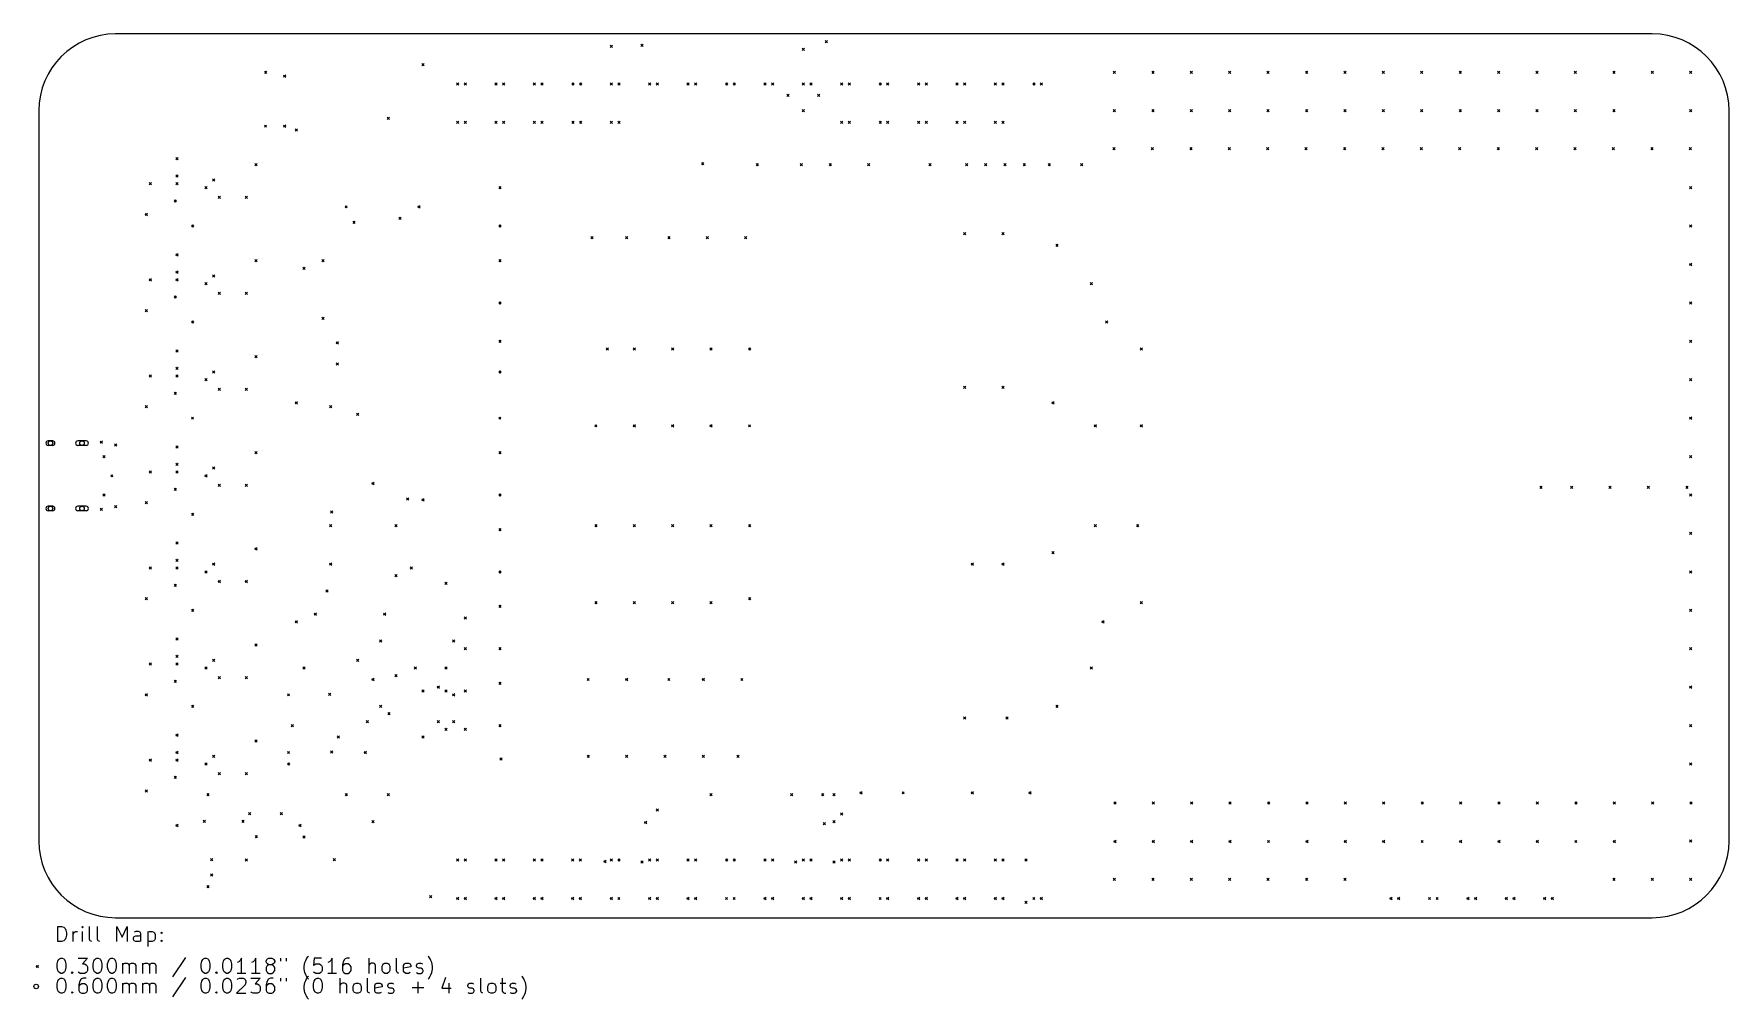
# Model space of a CAD drawing. Extents: x 41 to 265, y -135 to -8.
import ezdxf

# ---------------------------------------------------------------- set-up
doc = ezdxf.new("R2010")
doc.units = 0
doc.layers.add('BLACK', color=7, linetype='CONTINUOUS')

msp = doc.modelspace()

# ---------------------------------------------------------------- linework, layer by layer
at = {"layer": 'BLACK', "linetype": 'CONTINUOUS'}
for p, q in [((255.27, -7.62), (52.07, -7.62)), ((145.9, -8.486), (146.2, -8.786)), ((146.2, -8.486), (145.9, -8.786)), ((117.452, -9.1105), (117.752, -9.4105)), ((117.752, -9.1105), (117.452, -9.4105)), ((121.516, -8.994), (121.816, -9.294)), ((121.816, -8.994), (121.516, -9.294)), ((142.852, -9.502), (143.152, -9.802)), ((143.152, -9.502), (142.852, -9.802)), ((71.732, -12.55), (72.032, -12.85)), ((72.032, -12.55), (71.732, -12.85)), ((74.272, -13.058), (74.572, -13.358)), ((74.572, -13.058), (74.272, -13.358)), ((92.56, -11.534), (92.86, -11.834)), ((92.86, -11.534), (92.56, -11.834)), ((184, -12.55), (184.3, -12.85)), ((184.3, -12.55), (184, -12.85)), ((189.08, -12.55), (189.38, -12.85)), ((189.38, -12.55), (189.08, -12.85)), ((194.16, -12.55), (194.46, -12.85)), ((194.46, -12.55), (194.16, -12.85)), ((199.24, -12.55), (199.54, -12.85)), ((199.54, -12.55), (199.24, -12.85)), ((204.32, -12.55), (204.62, -12.85)), ((204.62, -12.55), (204.32, -12.85)), ((209.4, -12.55), (209.7, -12.85)), ((209.7, -12.55), (209.4, -12.85)), ((214.48, -12.55), (214.78, -12.85)), ((214.78, -12.55), (214.48, -12.85)), ((219.56, -12.55), (219.86, -12.85)), ((219.86, -12.55), (219.56, -12.85)), ((224.64, -12.55), (224.94, -12.85)), ((224.94, -12.55), (224.64, -12.85)), ((229.72, -12.55), (230.02, -12.85)), ((230.02, -12.55), (229.72, -12.85)), ((234.8, -12.55), (235.1, -12.85)), ((235.1, -12.55), (234.8, -12.85)), ((239.88, -12.55), (240.18, -12.85)), ((240.18, -12.55), (239.88, -12.85)), ((244.96, -12.55), (245.26, -12.85)), ((245.26, -12.55), (244.96, -12.85)), ((250.04, -12.55), (250.34, -12.85)), ((250.34, -12.55), (250.04, -12.85)), ((255.12, -12.55), (255.42, -12.85)), ((255.42, -12.55), (255.12, -12.85)), ((260.2, -12.55), (260.5, -12.85)), ((260.5, -12.55), (260.2, -12.85)), ((97.136, -14.074), (97.436, -14.374)), ((97.436, -14.074), (97.136, -14.374)), ((98.148, -14.074), (98.448, -14.374)), ((98.448, -14.074), (98.148, -14.374)), ((102.216, -14.074), (102.516, -14.374)), ((102.516, -14.074), (102.216, -14.374)), ((103.228, -14.074), (103.528, -14.374)), ((103.528, -14.074), (103.228, -14.374)), ((107.296, -14.074), (107.596, -14.374)), ((107.596, -14.074), (107.296, -14.374)), ((108.308, -14.074), (108.608, -14.374)), ((108.608, -14.074), (108.308, -14.374)), ((112.376, -14.074), (112.676, -14.374)), ((112.676, -14.074), (112.376, -14.374)), ((113.388, -14.074), (113.688, -14.374)), ((113.688, -14.074), (113.388, -14.374)), ((117.456, -14.074), (117.756, -14.374)), ((117.756, -14.074), (117.456, -14.374)), ((118.468, -14.074), (118.768, -14.374)), ((118.768, -14.074), (118.468, -14.374)), ((122.536, -14.074), (122.836, -14.374)), ((122.836, -14.074), (122.536, -14.374)), ((123.548, -14.074), (123.848, -14.374)), ((123.848, -14.074), (123.548, -14.374)), ((127.616, -14.074), (127.916, -14.374)), ((127.916, -14.074), (127.616, -14.374)), ((128.628, -14.074), (128.928, -14.374)), ((128.928, -14.074), (128.628, -14.374)), ((132.696, -14.074), (132.996, -14.374)), ((132.996, -14.074), (132.696, -14.374)), ((133.708, -14.074), (134.008, -14.374)), ((134.008, -14.074), (133.708, -14.374)), ((137.776, -14.074), (138.076, -14.374)), ((138.076, -14.074), (137.776, -14.374)), ((138.788, -14.074), (139.088, -14.374)), ((139.088, -14.074), (138.788, -14.374)), ((140.82, -15.598), (141.12, -15.898)), ((141.12, -15.598), (140.82, -15.898)), ((142.856, -14.074), (143.156, -14.374)), ((143.156, -14.074), (142.856, -14.374)), ((143.868, -14.074), (144.168, -14.374)), ((144.168, -14.074), (143.868, -14.374)), ((144.884, -15.598), (145.184, -15.898)), ((145.184, -15.598), (144.884, -15.898)), ((147.936, -14.074), (148.236, -14.374)), ((148.236, -14.074), (147.936, -14.374)), ((148.948, -14.074), (149.248, -14.374)), ((149.248, -14.074), (148.948, -14.374)), ((153.016, -14.074), (153.316, -14.374)), ((153.316, -14.074), (153.016, -14.374)), ((154.028, -14.074), (154.328, -14.374)), ((154.328, -14.074), (154.028, -14.374)), ((158.096, -14.074), (158.396, -14.374)), ((158.396, -14.074), (158.096, -14.374)), ((159.108, -14.074), (159.408, -14.374)), ((159.408, -14.074), (159.108, -14.374)), ((163.176, -14.074), (163.476, -14.374)), ((163.476, -14.074), (163.176, -14.374)), ((164.188, -14.074), (164.488, -14.374)), ((164.488, -14.074), (164.188, -14.374)), ((168.256, -14.074), (168.556, -14.374)), ((168.556, -14.074), (168.256, -14.374)), ((169.268, -14.074), (169.568, -14.374)), ((169.568, -14.074), (169.268, -14.374)), ((173.336, -14.074), (173.636, -14.374)), ((173.636, -14.074), (173.336, -14.374)), ((174.348, -14.074), (174.648, -14.374)), ((174.648, -14.074), (174.348, -14.374)), ((41.91, -17.78), (41.91, -114.3)), ((142.852, -17.63), (143.152, -17.93)), ((143.152, -17.63), (142.852, -17.93)), ((184, -17.63), (184.3, -17.93)), ((184.3, -17.63), (184, -17.93)), ((189.08, -17.63), (189.38, -17.93)), ((189.38, -17.63), (189.08, -17.93)), ((194.16, -17.63), (194.46, -17.93)), ((194.46, -17.63), (194.16, -17.93)), ((199.24, -17.63), (199.54, -17.93)), ((199.54, -17.63), (199.24, -17.93)), ((204.32, -17.63), (204.62, -17.93)), ((204.62, -17.63), (204.32, -17.93)), ((209.4, -17.63), (209.7, -17.93)), ((209.7, -17.63), (209.4, -17.93)), ((214.48, -17.63), (214.78, -17.93)), ((214.78, -17.63), (214.48, -17.93)), ((219.56, -17.63), (219.86, -17.93)), ((219.86, -17.63), (219.56, -17.93)), ((224.64, -17.63), (224.94, -17.93)), ((224.94, -17.63), (224.64, -17.93)), ((229.72, -17.63), (230.02, -17.93)), ((230.02, -17.63), (229.72, -17.93)), ((234.8, -17.63), (235.1, -17.93)), ((235.1, -17.63), (234.8, -17.93)), ((239.88, -17.63), (240.18, -17.93)), ((240.18, -17.63), (239.88, -17.93)), ((244.96, -17.63), (245.26, -17.93)), ((245.26, -17.63), (244.96, -17.93)), ((250.04, -17.63), (250.34, -17.93)), ((250.34, -17.63), (250.04, -17.93)), ((260.2, -17.63), (260.5, -17.93)), ((260.5, -17.63), (260.2, -17.93)), ((265.43, -114.3), (265.43, -17.78)), ((71.732, -19.662), (72.032, -19.962)), ((72.032, -19.662), (71.732, -19.962)), ((74.272, -19.662), (74.572, -19.962)), ((74.572, -19.662), (74.272, -19.962)), ((75.796, -20.17), (76.096, -20.47)), ((76.096, -20.17), (75.796, -20.47)), ((87.988, -18.646), (88.288, -18.946)), ((88.288, -18.646), (87.988, -18.946)), ((97.136, -19.154), (97.436, -19.454)), ((97.436, -19.154), (97.136, -19.454)), ((98.148, -19.154), (98.448, -19.454)), ((98.448, -19.154), (98.148, -19.454)), ((102.216, -19.154), (102.516, -19.454)), ((102.516, -19.154), (102.216, -19.454)), ((103.228, -19.154), (103.528, -19.454)), ((103.528, -19.154), (103.228, -19.454)), ((107.296, -19.154), (107.596, -19.454)), ((107.596, -19.154), (107.296, -19.454)), ((108.308, -19.154), (108.608, -19.454)), ((108.608, -19.154), (108.308, -19.454)), ((112.376, -19.154), (112.676, -19.454)), ((112.676, -19.154), (112.376, -19.454)), ((113.388, -19.154), (113.688, -19.454)), ((113.688, -19.154), (113.388, -19.454)), ((117.456, -19.154), (117.756, -19.454)), ((117.756, -19.154), (117.456, -19.454)), ((118.468, -19.154), (118.768, -19.454)), ((118.768, -19.154), (118.468, -19.454)), ((147.936, -19.154), (148.236, -19.454)), ((148.236, -19.154), (147.936, -19.454)), ((148.948, -19.154), (149.248, -19.454)), ((149.248, -19.154), (148.948, -19.454)), ((153.016, -19.154), (153.316, -19.454)), ((153.316, -19.154), (153.016, -19.454)), ((154.028, -19.154), (154.328, -19.454)), ((154.328, -19.154), (154.028, -19.454)), ((158.096, -19.154), (158.396, -19.454)), ((158.396, -19.154), (158.096, -19.454)), ((159.108, -19.154), (159.408, -19.454)), ((159.408, -19.154), (159.108, -19.454)), ((163.176, -19.154), (163.476, -19.454)), ((163.476, -19.154), (163.176, -19.454)), ((164.188, -19.154), (164.488, -19.454)), ((164.488, -19.154), (164.188, -19.454)), ((168.256, -19.154), (168.556, -19.454)), ((168.556, -19.154), (168.256, -19.454)), ((169.268, -19.154), (169.568, -19.454)), ((169.568, -19.154), (169.268, -19.454)), ((60.048, -23.98), (60.348, -24.28)), ((60.348, -23.98), (60.048, -24.28)), ((129.525, -24.6232), (129.825, -24.9232)), ((129.825, -24.6232), (129.525, -24.9232)), ((183.945, -22.6275), (184.245, -22.9275)), ((184.245, -22.6275), (183.945, -22.9275)), ((189.025, -22.6275), (189.325, -22.9275)), ((189.325, -22.6275), (189.025, -22.9275)), ((194.105, -22.6275), (194.405, -22.9275)), ((194.405, -22.6275), (194.105, -22.9275)), ((199.185, -22.6275), (199.485, -22.9275)), ((199.485, -22.6275), (199.185, -22.9275)), ((204.265, -22.6275), (204.565, -22.9275)), ((204.565, -22.6275), (204.265, -22.9275)), ((209.345, -22.6275), (209.645, -22.9275)), ((209.645, -22.6275), (209.345, -22.9275)), ((214.425, -22.6275), (214.725, -22.9275)), ((214.725, -22.6275), (214.425, -22.9275)), ((219.505, -22.6275), (219.805, -22.9275)), ((219.805, -22.6275), (219.505, -22.9275)), ((224.585, -22.6275), (224.885, -22.9275)), ((224.885, -22.6275), (224.585, -22.9275)), ((229.665, -22.6275), (229.965, -22.9275)), ((229.965, -22.6275), (229.665, -22.9275)), ((234.745, -22.6275), (235.045, -22.9275)), ((235.045, -22.6275), (234.745, -22.9275)), ((239.825, -22.6275), (240.125, -22.9275)), ((240.125, -22.6275), (239.825, -22.9275)), ((244.905, -22.6275), (245.205, -22.9275)), ((245.205, -22.6275), (244.905, -22.9275)), ((249.985, -22.6275), (250.285, -22.9275)), ((250.285, -22.6275), (249.985, -22.9275)), ((255.065, -22.6275), (255.365, -22.9275)), ((255.365, -22.6275), (255.065, -22.9275)), ((260.145, -22.6275), (260.445, -22.9275)), ((260.445, -22.6275), (260.145, -22.9275)), ((60.048, -26.266), (60.348, -26.566)), ((60.348, -26.266), (60.048, -26.566)), ((64.874, -26.774), (65.174, -27.074)), ((65.174, -26.774), (64.874, -27.074)), ((70.462, -24.742), (70.762, -25.042)), ((70.762, -24.742), (70.462, -25.042)), ((136.756, -24.742), (137.056, -25.042)), ((137.056, -24.742), (136.756, -25.042)), ((142.598, -24.742), (142.898, -25.042)), ((142.898, -24.742), (142.598, -25.042)), ((146.408, -24.742), (146.708, -25.042)), ((146.708, -24.742), (146.408, -25.042)), ((151.488, -24.742), (151.788, -25.042)), ((151.788, -24.742), (151.488, -25.042)), ((159.616, -24.742), (159.916, -25.042)), ((159.916, -24.742), (159.616, -25.042)), ((164.442, -24.742), (164.742, -25.042)), ((164.742, -24.742), (164.442, -25.042)), ((166.982, -24.742), (167.282, -25.042)), ((167.282, -24.742), (166.982, -25.042)), ((169.522, -24.742), (169.822, -25.042)), ((169.822, -24.742), (169.522, -25.042)), ((172.062, -24.742), (172.362, -25.042)), ((172.362, -24.742), (172.062, -25.042)), ((175.364, -24.742), (175.664, -25.042)), ((175.664, -24.742), (175.364, -25.042)), ((179.682, -24.742), (179.982, -25.042)), ((179.982, -24.742), (179.682, -25.042)), ((56.492, -27.282), (56.792, -27.582)), ((56.792, -27.282), (56.492, -27.582)), ((60.048, -27.282), (60.348, -27.582)), ((60.348, -27.282), (60.048, -27.582)), ((63.858, -27.79), (64.158, -28.09)), ((64.158, -27.79), (63.858, -28.09)), ((65.636, -29.06), (65.936, -29.36)), ((65.936, -29.06), (65.636, -29.36)), ((69.192, -29.06), (69.492, -29.36)), ((69.492, -29.06), (69.192, -29.36)), ((102.72, -27.79), (103.02, -28.09)), ((103.02, -27.79), (102.72, -28.09)), ((260.2, -27.79), (260.5, -28.09)), ((260.5, -27.79), (260.2, -28.09)), ((55.984, -31.346), (56.284, -31.646)), ((56.284, -31.346), (55.984, -31.646)), ((59.794, -29.568), (60.094, -29.868)), ((60.094, -29.568), (59.794, -29.868)), ((82.4, -30.33), (82.7, -30.63)), ((82.7, -30.33), (82.4, -30.63)), ((92.052, -30.33), (92.352, -30.63)), ((92.352, -30.33), (92.052, -30.63)), ((62.08, -32.87), (62.38, -33.17)), ((62.38, -32.87), (62.08, -33.17)), ((83.416, -32.362), (83.716, -32.662)), ((83.716, -32.362), (83.416, -32.662)), ((89.512, -31.854), (89.812, -32.154)), ((89.812, -31.854), (89.512, -32.154)), ((102.72, -32.87), (103.02, -33.17)), ((103.02, -32.87), (102.72, -33.17)), ((260.2, -32.87), (260.5, -33.17)), ((260.5, -32.87), (260.2, -33.17)), ((114.912, -34.394), (115.212, -34.694)), ((115.212, -34.394), (114.912, -34.694)), ((119.484, -34.394), (119.784, -34.694)), ((119.784, -34.394), (119.484, -34.694)), ((125.072, -34.394), (125.372, -34.694)), ((125.372, -34.394), (125.072, -34.694)), ((130.152, -34.394), (130.452, -34.694)), ((130.452, -34.394), (130.152, -34.694)), ((135.232, -34.394), (135.532, -34.694)), ((135.532, -34.394), (135.232, -34.694)), ((164.188, -33.886), (164.488, -34.186)), ((164.488, -33.886), (164.188, -34.186)), ((169.268, -33.886), (169.568, -34.186)), ((169.568, -33.886), (169.268, -34.186)), ((176.38, -35.41), (176.68, -35.71)), ((176.68, -35.41), (176.38, -35.71)), ((60.048, -36.68), (60.348, -36.98)), ((60.348, -36.68), (60.048, -36.98)), ((70.462, -37.442), (70.762, -37.742)), ((70.762, -37.442), (70.462, -37.742)), ((79.352, -37.442), (79.652, -37.742)), ((79.652, -37.442), (79.352, -37.742)), ((102.72, -37.442), (103.02, -37.742)), ((103.02, -37.442), (102.72, -37.742)), ((260.2, -37.95), (260.5, -38.25)), ((260.5, -37.95), (260.2, -38.25)), ((56.492, -39.982), (56.792, -40.282)), ((56.792, -39.982), (56.492, -40.282)), ((60.048, -38.966), (60.348, -39.266)), ((60.348, -38.966), (60.048, -39.266)), ((60.048, -39.982), (60.348, -40.282)), ((60.348, -39.982), (60.048, -40.282)), ((64.874, -39.474), (65.174, -39.774)), ((65.174, -39.474), (64.874, -39.774)), ((76.812, -38.458), (77.112, -38.758)), ((77.112, -38.458), (76.812, -38.758)), ((59.794, -42.268), (60.094, -42.568)), ((60.094, -42.268), (59.794, -42.568)), ((63.858, -40.49), (64.158, -40.79)), ((64.158, -40.49), (63.858, -40.79)), ((65.636, -41.76), (65.936, -42.06)), ((65.936, -41.76), (65.636, -42.06)), ((69.192, -41.76), (69.492, -42.06)), ((69.492, -41.76), (69.192, -42.06)), ((180.952, -40.49), (181.252, -40.79)), ((181.252, -40.49), (180.952, -40.79)), ((55.984, -44.046), (56.284, -44.346)), ((56.284, -44.046), (55.984, -44.346)), ((102.72, -43.03), (103.02, -43.33)), ((103.02, -43.03), (102.72, -43.33)), ((260.2, -43.03), (260.5, -43.33)), ((260.5, -43.03), (260.2, -43.33)), ((62.08, -45.57), (62.38, -45.87)), ((62.38, -45.57), (62.08, -45.87)), ((79.352, -45.062), (79.652, -45.362)), ((79.652, -45.062), (79.352, -45.362)), ((182.984, -45.57), (183.284, -45.87)), ((183.284, -45.57), (182.984, -45.87)), ((81.25, -48.309), (81.55, -48.609)), ((81.55, -48.309), (81.25, -48.609)), ((102.72, -48.11), (103.02, -48.41)), ((103.02, -48.11), (102.72, -48.41)), ((116.944, -49.126), (117.244, -49.426)), ((117.244, -49.126), (116.944, -49.426)), ((120.5, -49.126), (120.8, -49.426)), ((120.8, -49.126), (120.5, -49.426)), ((125.58, -49.126), (125.88, -49.426)), ((125.88, -49.126), (125.58, -49.426)), ((130.66, -49.126), (130.96, -49.426)), ((130.96, -49.126), (130.66, -49.426)), ((135.74, -49.126), (136.04, -49.426)), ((136.04, -49.126), (135.74, -49.426)), ((187.556, -49.126), (187.856, -49.426)), ((187.856, -49.126), (187.556, -49.426)), ((260.2, -48.11), (260.5, -48.41)), ((260.5, -48.11), (260.2, -48.41)), ((60.048, -49.38), (60.348, -49.68)), ((60.348, -49.38), (60.048, -49.68)), ((70.462, -50.142), (70.762, -50.442)), ((70.762, -50.142), (70.462, -50.442)), ((81.25, -51.103), (81.55, -51.403)), ((81.55, -51.103), (81.25, -51.403)), ((56.492, -52.682), (56.792, -52.982)), ((56.792, -52.682), (56.492, -52.982)), ((60.048, -51.666), (60.348, -51.966)), ((60.348, -51.666), (60.048, -51.966)), ((60.048, -52.682), (60.348, -52.982)), ((60.348, -52.682), (60.048, -52.982)), ((63.858, -53.19), (64.158, -53.49)), ((64.158, -53.19), (63.858, -53.49)), ((64.874, -52.174), (65.174, -52.474)), ((65.174, -52.174), (64.874, -52.474)), ((102.72, -52.174), (103.02, -52.474)), ((103.02, -52.174), (102.72, -52.474)), ((260.2, -53.19), (260.5, -53.49)), ((260.5, -53.19), (260.2, -53.49)), ((59.794, -54.968), (60.094, -55.268)), ((60.094, -54.968), (59.794, -55.268)), ((65.636, -54.46), (65.936, -54.76)), ((65.936, -54.46), (65.636, -54.76)), ((69.192, -54.46), (69.492, -54.76)), ((69.492, -54.46), (69.192, -54.76)), ((164.188, -54.206), (164.488, -54.506)), ((164.488, -54.206), (164.188, -54.506)), ((169.268, -54.206), (169.568, -54.506)), ((169.568, -54.206), (169.268, -54.506)), ((55.984, -56.746), (56.284, -57.046)), ((56.284, -56.746), (55.984, -57.046)), ((62.08, -58.27), (62.38, -58.57)), ((62.38, -58.27), (62.08, -58.57)), ((75.796, -56.238), (76.096, -56.538)), ((76.096, -56.238), (75.796, -56.538)), ((80.368, -56.746), (80.668, -57.046)), ((80.668, -56.746), (80.368, -57.046)), ((83.924, -57.762), (84.224, -58.062)), ((84.224, -57.762), (83.924, -58.062)), ((102.72, -58.27), (103.02, -58.57)), ((103.02, -58.27), (102.72, -58.57)), ((175.872, -56.238), (176.172, -56.538)), ((176.172, -56.238), (175.872, -56.538)), ((260.2, -58.27), (260.5, -58.57)), ((260.5, -58.27), (260.2, -58.57)), ((115.42, -59.286), (115.72, -59.586)), ((115.72, -59.286), (115.42, -59.586)), ((120.5, -59.286), (120.8, -59.586)), ((120.8, -59.286), (120.5, -59.586)), ((125.58, -59.286), (125.88, -59.586)), ((125.88, -59.286), (125.58, -59.586)), ((130.66, -59.286), (130.96, -59.586)), ((130.96, -59.286), (130.66, -59.586)), ((135.74, -59.286), (136.04, -59.586)), ((136.04, -59.286), (135.74, -59.586)), ((181.46, -59.286), (181.76, -59.586)), ((181.76, -59.286), (181.46, -59.586)), ((187.556, -59.286), (187.856, -59.586)), ((187.856, -59.286), (187.556, -59.586)), ((43.745, -61.42), (43.145, -61.42)), ((43.745, -62.02), (43.145, -62.02)), ((48.175, -61.42), (47.075, -61.42)), ((48.175, -62.02), (47.075, -62.02)), ((50.015, -61.445), (50.315, -61.745)), ((50.315, -61.445), (50.015, -61.745)), ((51.92, -61.826), (52.22, -62.126)), ((52.22, -61.826), (51.92, -62.126)), ((60.048, -62.08), (60.348, -62.38)), ((60.348, -62.08), (60.048, -62.38)), ((50.396, -63.35), (50.696, -63.65)), ((50.696, -63.35), (50.396, -63.65)), ((60.048, -64.366), (60.348, -64.666)), ((60.348, -64.366), (60.048, -64.666)), ((64.874, -64.874), (65.174, -65.174)), ((65.174, -64.874), (64.874, -65.174)), ((70.462, -62.842), (70.762, -63.142)), ((70.762, -62.842), (70.462, -63.142)), ((102.72, -62.842), (103.02, -63.142)), ((103.02, -62.842), (102.72, -63.142)), ((260.2, -63.35), (260.5, -63.65)), ((260.5, -63.35), (260.2, -63.65)), ((51.412, -65.89), (51.712, -66.19)), ((51.712, -65.89), (51.412, -66.19)), ((56.492, -65.382), (56.792, -65.682)), ((56.792, -65.382), (56.492, -65.682)), ((60.048, -65.382), (60.348, -65.682)), ((60.348, -65.382), (60.048, -65.682)), ((63.858, -65.89), (64.158, -66.19)), ((64.158, -65.89), (63.858, -66.19)), ((65.636, -67.16), (65.936, -67.46)), ((65.936, -67.16), (65.636, -67.46)), ((69.192, -67.16), (69.492, -67.46)), ((69.492, -67.16), (69.192, -67.46)), ((85.956, -66.906), (86.256, -67.206)), ((86.256, -66.906), (85.956, -67.206)), ((50.396, -68.43), (50.696, -68.73)), ((50.696, -68.43), (50.396, -68.73)), ((55.984, -69.446), (56.284, -69.746)), ((56.284, -69.446), (55.984, -69.746)), ((59.794, -67.668), (60.094, -67.968)), ((60.094, -67.668), (59.794, -67.968)), ((90.528, -68.938), (90.828, -69.238)), ((90.828, -68.938), (90.528, -69.238)), ((92.56, -69.065), (92.86, -69.365)), ((92.86, -69.065), (92.56, -69.365)), ((102.72, -68.43), (103.02, -68.73)), ((103.02, -68.43), (102.72, -68.73)), ((240.388, -67.414), (240.688, -67.714)), ((240.688, -67.414), (240.388, -67.714)), ((244.452, -67.414), (244.752, -67.714)), ((244.752, -67.414), (244.452, -67.714)), ((249.532, -67.414), (249.832, -67.714)), ((249.832, -67.414), (249.532, -67.714)), ((254.612, -67.414), (254.912, -67.714)), ((254.912, -67.414), (254.612, -67.714)), ((259.692, -67.414), (259.992, -67.714)), ((259.992, -67.414), (259.692, -67.714)), ((260.2, -68.43), (260.5, -68.73)), ((260.5, -68.43), (260.2, -68.73)), ((43.745, -70.06), (43.145, -70.06)), ((43.745, -70.66), (43.145, -70.66)), ((48.175, -70.06), (47.075, -70.06)), ((48.175, -70.66), (47.075, -70.66)), ((50.015, -70.335), (50.315, -70.635)), ((50.315, -70.335), (50.015, -70.635)), ((51.92, -69.954), (52.22, -70.254)), ((52.22, -69.954), (51.92, -70.254)), ((62.08, -70.97), (62.38, -71.27)), ((62.38, -70.97), (62.08, -71.27)), ((80.488, -70.661), (80.788, -70.961)), ((80.788, -70.661), (80.488, -70.961)), ((80.368, -72.494), (80.668, -72.794)), ((80.668, -72.494), (80.368, -72.794)), ((89.004, -72.494), (89.304, -72.794)), ((89.304, -72.494), (89.004, -72.794)), ((102.72, -73.002), (103.02, -73.302)), ((103.02, -73.002), (102.72, -73.302)), ((115.42, -72.494), (115.72, -72.794)), ((115.72, -72.494), (115.42, -72.794)), ((120.5, -72.494), (120.8, -72.794)), ((120.8, -72.494), (120.5, -72.794)), ((125.58, -72.494), (125.88, -72.794)), ((125.88, -72.494), (125.58, -72.794)), ((130.66, -72.494), (130.96, -72.794)), ((130.96, -72.494), (130.66, -72.794)), ((135.74, -72.494), (136.04, -72.794)), ((136.04, -72.494), (135.74, -72.794)), ((181.46, -72.494), (181.76, -72.794)), ((181.76, -72.494), (181.46, -72.794)), ((187.048, -72.494), (187.348, -72.794)), ((187.348, -72.494), (187.048, -72.794)), ((260.2, -73.51), (260.5, -73.81)), ((260.5, -73.51), (260.2, -73.81)), ((60.048, -74.78), (60.348, -75.08)), ((60.348, -74.78), (60.048, -75.08)), ((70.462, -75.542), (70.762, -75.842)), ((70.762, -75.542), (70.462, -75.842)), ((175.872, -76.05), (176.172, -76.35)), ((176.172, -76.05), (175.872, -76.35)), ((56.492, -78.082), (56.792, -78.382)), ((56.792, -78.082), (56.492, -78.382)), ((60.048, -77.066), (60.348, -77.366)), ((60.348, -77.066), (60.048, -77.366)), ((60.048, -78.082), (60.348, -78.382)), ((60.348, -78.082), (60.048, -78.382)), ((64.874, -77.574), (65.174, -77.874)), ((65.174, -77.574), (64.874, -77.874)), ((80.368, -77.574), (80.668, -77.874)), ((80.668, -77.574), (80.368, -77.874)), ((91.036, -78.082), (91.336, -78.382)), ((91.336, -78.082), (91.036, -78.382)), ((165.204, -77.574), (165.504, -77.874)), ((165.504, -77.574), (165.204, -77.874)), ((169.268, -77.574), (169.568, -77.874)), ((169.568, -77.574), (169.268, -77.874)), ((59.794, -80.368), (60.094, -80.668)), ((60.094, -80.368), (59.794, -80.668)), ((63.858, -78.59), (64.158, -78.89)), ((64.158, -78.59), (63.858, -78.89)), ((65.636, -79.86), (65.936, -80.16)), ((65.936, -79.86), (65.636, -80.16)), ((69.192, -79.86), (69.492, -80.16)), ((69.492, -79.86), (69.192, -80.16)), ((89.004, -79.098), (89.304, -79.398)), ((89.304, -79.098), (89.004, -79.398)), ((95.608, -80.114), (95.908, -80.414)), ((95.908, -80.114), (95.608, -80.414)), ((102.72, -78.5888), (103.02, -78.8888)), ((103.02, -78.5888), (102.72, -78.8888)), ((260.2, -78.59), (260.5, -78.89)), ((260.5, -78.59), (260.2, -78.89)), ((55.984, -82.146), (56.284, -82.446)), ((56.284, -82.146), (55.984, -82.446)), ((79.86, -81.13), (80.16, -81.43)), ((80.16, -81.13), (79.86, -81.43)), ((115.42, -82.654), (115.72, -82.954)), ((115.72, -82.654), (115.42, -82.954)), ((120.5, -82.654), (120.8, -82.954)), ((120.8, -82.654), (120.5, -82.954)), ((125.58, -82.654), (125.88, -82.954)), ((125.88, -82.654), (125.58, -82.954)), ((130.66, -82.654), (130.96, -82.954)), ((130.96, -82.654), (130.66, -82.954)), ((135.74, -82.146), (136.04, -82.446)), ((136.04, -82.146), (135.74, -82.446)), ((187.556, -82.654), (187.856, -82.954)), ((187.856, -82.654), (187.556, -82.954)), ((62.08, -83.67), (62.38, -83.97)), ((62.38, -83.67), (62.08, -83.97)), ((78.336, -84.178), (78.636, -84.478)), ((78.636, -84.178), (78.336, -84.478)), ((87.48, -84.178), (87.78, -84.478)), ((87.78, -84.178), (87.48, -84.478)), ((98.148, -84.686), (98.448, -84.986)), ((98.448, -84.686), (98.148, -84.986)), ((102.72, -83.162), (103.02, -83.462)), ((103.02, -83.162), (102.72, -83.462)), ((260.2, -83.67), (260.5, -83.97)), ((260.5, -83.67), (260.2, -83.97)), ((75.796, -85.194), (76.096, -85.494)), ((76.096, -85.194), (75.796, -85.494)), ((182.476, -85.194), (182.776, -85.494)), ((182.776, -85.194), (182.476, -85.494)), ((60.048, -87.48), (60.348, -87.78)), ((60.348, -87.48), (60.048, -87.78)), ((70.462, -88.242), (70.762, -88.542)), ((70.762, -88.242), (70.462, -88.542)), ((86.972, -87.734), (87.272, -88.034)), ((87.272, -87.734), (86.972, -88.034)), ((96.624, -87.734), (96.924, -88.034)), ((96.924, -87.734), (96.624, -88.034)), ((98.148, -88.75), (98.448, -89.05)), ((98.448, -88.75), (98.148, -89.05)), ((102.72, -88.75), (103.02, -89.05)), ((103.02, -88.75), (102.72, -89.05)), ((260.2, -88.75), (260.5, -89.05)), ((260.5, -88.75), (260.2, -89.05)), ((56.492, -90.782), (56.792, -91.082)), ((56.792, -90.782), (56.492, -91.082)), ((60.048, -89.766), (60.348, -90.066)), ((60.348, -89.766), (60.048, -90.066)), ((60.048, -90.782), (60.348, -91.082)), ((60.348, -90.782), (60.048, -91.082)), ((63.858, -91.29), (64.158, -91.59)), ((64.158, -91.29), (63.858, -91.59)), ((64.874, -90.274), (65.174, -90.574)), ((65.174, -90.274), (64.874, -90.574)), ((76.812, -91.29), (77.112, -91.59)), ((77.112, -91.29), (76.812, -91.59)), ((83.924, -90.274), (84.224, -90.574)), ((84.224, -90.274), (83.924, -90.574)), ((91.544, -91.29), (91.844, -91.59)), ((91.844, -91.29), (91.544, -91.59)), ((95.608, -91.29), (95.908, -91.59)), ((95.908, -91.29), (95.608, -91.59)), ((180.952, -91.29), (181.252, -91.59)), ((181.252, -91.29), (180.952, -91.59)), ((59.794, -93.068), (60.094, -93.368)), ((60.094, -93.068), (59.794, -93.368)), ((65.636, -92.56), (65.936, -92.86)), ((65.936, -92.56), (65.636, -92.86)), ((69.192, -92.56), (69.492, -92.86)), ((69.492, -92.56), (69.192, -92.86)), ((85.956, -92.814), (86.256, -93.114)), ((86.256, -92.814), (85.956, -93.114)), ((89.004, -92.306), (89.304, -92.606)), ((89.304, -92.306), (89.004, -92.606)), ((94.592, -93.83), (94.892, -94.13)), ((94.892, -93.83), (94.592, -94.13)), ((102.72, -93.322), (103.02, -93.622)), ((103.02, -93.322), (102.72, -93.622)), ((114.404, -92.814), (114.704, -93.114)), ((114.704, -92.814), (114.404, -93.114)), ((119.484, -92.814), (119.784, -93.114)), ((119.784, -92.814), (119.484, -93.114)), ((125.072, -92.814), (125.372, -93.114)), ((125.372, -92.814), (125.072, -93.114)), ((129.644, -92.814), (129.944, -93.114)), ((129.944, -92.814), (129.644, -93.114)), ((134.724, -92.814), (135.024, -93.114)), ((135.024, -92.814), (134.724, -93.114)), ((260.2, -93.83), (260.5, -94.13)), ((260.5, -93.83), (260.2, -94.13)), ((55.984, -94.846), (56.284, -95.146)), ((56.284, -94.846), (55.984, -95.146)), ((62.08, -96.37), (62.38, -96.67)), ((62.38, -96.37), (62.08, -96.67)), ((74.78, -94.846), (75.08, -95.146)), ((75.08, -94.846), (74.78, -95.146)), ((80.234, -94.791), (80.534, -95.091)), ((80.534, -94.791), (80.234, -95.091)), ((86.972, -96.37), (87.272, -96.67)), ((87.272, -96.37), (86.972, -96.67)), ((92.56, -94.338), (92.86, -94.638)), ((92.86, -94.338), (92.56, -94.638)), ((95.608, -94.338), (95.908, -94.638)), ((95.908, -94.338), (95.608, -94.638)), ((96.624, -94.846), (96.924, -95.146)), ((96.924, -94.846), (96.624, -95.146)), ((98.148, -94.338), (98.448, -94.638)), ((98.448, -94.338), (98.148, -94.638)), ((176.38, -96.37), (176.68, -96.67)), ((176.68, -96.37), (176.38, -96.67)), ((85.194, -98.402), (85.494, -98.702)), ((85.494, -98.402), (85.194, -98.702)), ((88.043, -97.331), (88.343, -97.631)), ((88.343, -97.331), (88.043, -97.631)), ((94.592, -98.402), (94.892, -98.702)), ((94.892, -98.402), (94.592, -98.702)), ((96.624, -98.402), (96.924, -98.702)), ((96.924, -98.402), (96.624, -98.702)), ((164.188, -97.894), (164.488, -98.194)), ((164.488, -97.894), (164.188, -98.194)), ((169.776, -97.894), (170.076, -98.194)), ((170.076, -97.894), (169.776, -98.194)), ((60.048, -100.18), (60.348, -100.48)), ((60.348, -100.18), (60.048, -100.48)), ((75.288, -98.91), (75.588, -99.21)), ((75.588, -98.91), (75.288, -99.21)), ((81.384, -100.434), (81.684, -100.734)), ((81.684, -100.434), (81.384, -100.734)), ((92.56, -100.434), (92.86, -100.734)), ((92.86, -100.434), (92.56, -100.734)), ((95.608, -99.418), (95.908, -99.718)), ((95.908, -99.418), (95.608, -99.718)), ((98.148, -99.418), (98.448, -99.718)), ((98.448, -99.418), (98.148, -99.718)), ((102.72, -98.91), (103.02, -99.21)), ((103.02, -98.91), (102.72, -99.21)), ((260.2, -98.91), (260.5, -99.21)), ((260.5, -98.91), (260.2, -99.21)), ((60.048, -102.466), (60.348, -102.766)), ((60.348, -102.466), (60.048, -102.766)), ((64.874, -102.974), (65.174, -103.274)), ((65.174, -102.974), (64.874, -103.274)), ((70.462, -100.942), (70.762, -101.242)), ((70.762, -100.942), (70.462, -101.242)), ((74.78, -102.466), (75.08, -102.766)), ((75.08, -102.466), (74.78, -102.766)), ((80.488, -102.411), (80.788, -102.711)), ((80.788, -102.411), (80.488, -102.711)), ((84.94, -102.466), (85.24, -102.766)), ((85.24, -102.466), (84.94, -102.766)), ((114.404, -102.974), (114.704, -103.274)), ((114.704, -102.974), (114.404, -103.274)), ((119.484, -102.974), (119.784, -103.274)), ((119.784, -102.974), (119.484, -103.274)), ((124.564, -102.974), (124.864, -103.274)), ((124.864, -102.974), (124.564, -103.274)), ((129.644, -102.974), (129.944, -103.274)), ((129.944, -102.974), (129.644, -103.274)), ((134.216, -102.974), (134.516, -103.274)), ((134.516, -102.974), (134.216, -103.274)), ((56.492, -103.482), (56.792, -103.782)), ((56.792, -103.482), (56.492, -103.782)), ((60.048, -103.482), (60.348, -103.782)), ((60.348, -103.482), (60.048, -103.782)), ((63.858, -103.99), (64.158, -104.29)), ((64.158, -103.99), (63.858, -104.29)), ((65.636, -105.26), (65.936, -105.56)), ((65.936, -105.26), (65.636, -105.56)), ((69.192, -105.26), (69.492, -105.56)), ((69.492, -105.26), (69.192, -105.56)), ((74.78, -103.99), (75.08, -104.29)), ((75.08, -103.99), (74.78, -104.29)), ((102.877, -103.325), (103.177, -103.625)), ((103.177, -103.325), (102.877, -103.625)), ((260.2, -103.99), (260.5, -104.29)), ((260.5, -103.99), (260.2, -104.29)), ((55.984, -107.546), (56.284, -107.846)), ((56.284, -107.546), (55.984, -107.846)), ((59.794, -105.768), (60.094, -106.068)), ((60.094, -105.768), (59.794, -106.068)), ((64.112, -108.054), (64.412, -108.354)), ((64.412, -108.054), (64.112, -108.354)), ((82.4, -108.054), (82.7, -108.354)), ((82.7, -108.054), (82.4, -108.354)), ((87.988, -108.054), (88.288, -108.354)), ((88.288, -108.054), (87.988, -108.354)), ((130.66, -108.054), (130.96, -108.354)), ((130.96, -108.054), (130.66, -108.354)), ((141.328, -108.054), (141.628, -108.354)), ((141.628, -108.054), (141.328, -108.354)), ((145.392, -108.054), (145.692, -108.354)), ((145.692, -108.054), (145.392, -108.354)), ((146.916, -108.054), (147.216, -108.354)), ((147.216, -108.054), (146.916, -108.354)), ((150.472, -107.8), (150.772, -108.1)), ((150.772, -107.8), (150.472, -108.1)), ((156.06, -107.8), (156.36, -108.1)), ((156.36, -107.8), (156.06, -108.1)), ((165.204, -107.8), (165.504, -108.1)), ((165.504, -107.8), (165.204, -108.1)), ((172.824, -107.8), (173.124, -108.1)), ((173.124, -107.8), (172.824, -108.1)), ((184.055, -109.153), (184.355, -109.453)), ((184.355, -109.153), (184.055, -109.453)), ((189.135, -109.153), (189.435, -109.453)), ((189.435, -109.153), (189.135, -109.453)), ((194.215, -109.153), (194.515, -109.453)), ((194.515, -109.153), (194.215, -109.453)), ((199.295, -109.153), (199.595, -109.453)), ((199.595, -109.153), (199.295, -109.453)), ((204.375, -109.153), (204.675, -109.453)), ((204.675, -109.153), (204.375, -109.453)), ((209.455, -109.153), (209.755, -109.453)), ((209.755, -109.153), (209.455, -109.453)), ((214.535, -109.153), (214.835, -109.453)), ((214.835, -109.153), (214.535, -109.453)), ((219.615, -109.153), (219.915, -109.453)), ((219.915, -109.153), (219.615, -109.453)), ((224.695, -109.153), (224.995, -109.453)), ((224.995, -109.153), (224.695, -109.453)), ((229.775, -109.153), (230.075, -109.453)), ((230.075, -109.153), (229.775, -109.453)), ((234.855, -109.153), (235.155, -109.453)), ((235.155, -109.153), (234.855, -109.453)), ((239.935, -109.153), (240.235, -109.453)), ((240.235, -109.153), (239.935, -109.453)), ((245.015, -109.153), (245.315, -109.453)), ((245.315, -109.153), (245.015, -109.453)), ((250.095, -109.153), (250.395, -109.453)), ((250.395, -109.153), (250.095, -109.453)), ((255.175, -109.153), (255.475, -109.453)), ((255.475, -109.153), (255.175, -109.453)), ((260.255, -109.153), (260.555, -109.453)), ((260.555, -109.153), (260.255, -109.453)), ((63.659, -111.555), (63.959, -111.855)), ((63.959, -111.555), (63.659, -111.855)), ((68.739, -111.555), (69.039, -111.855)), ((69.039, -111.555), (68.739, -111.855)), ((69.645, -110.539), (69.945, -110.839)), ((69.945, -110.539), (69.645, -110.839)), ((73.819, -110.539), (74.119, -110.839)), ((74.119, -110.539), (73.819, -110.839)), ((85.956, -111.61), (86.256, -111.91)), ((86.256, -111.61), (85.956, -111.91)), ((122.024, -111.727), (122.324, -112.026)), ((122.324, -111.727), (122.024, -112.026)), ((123.548, -110.086), (123.848, -110.386)), ((123.848, -110.086), (123.548, -110.386)), ((145.646, -111.864), (145.946, -112.164)), ((145.946, -111.864), (145.646, -112.164)), ((146.916, -111.61), (147.216, -111.91)), ((147.216, -111.61), (146.916, -111.91)), ((147.932, -110.594), (148.232, -110.894)), ((148.232, -110.594), (147.932, -110.894)), ((60.048, -112.118), (60.348, -112.418)), ((60.348, -112.118), (60.048, -112.418)), ((70.5013, -113.587), (70.8013, -113.887)), ((70.8013, -113.587), (70.5013, -113.887)), ((76.304, -112.118), (76.604, -112.418)), ((76.604, -112.118), (76.304, -112.418)), ((76.812, -113.642), (77.112, -113.942)), ((77.112, -113.642), (76.812, -113.942)), ((184.055, -114.233), (184.355, -114.533)), ((184.355, -114.233), (184.055, -114.533)), ((189.135, -114.233), (189.435, -114.533)), ((189.435, -114.233), (189.135, -114.533)), ((194.215, -114.233), (194.515, -114.533)), ((194.515, -114.233), (194.215, -114.533)), ((199.295, -114.233), (199.595, -114.533)), ((199.595, -114.233), (199.295, -114.533)), ((204.375, -114.233), (204.675, -114.533)), ((204.675, -114.233), (204.375, -114.533)), ((209.455, -114.233), (209.755, -114.533)), ((209.755, -114.233), (209.455, -114.533)), ((214.535, -114.233), (214.835, -114.533)), ((214.835, -114.233), (214.535, -114.533)), ((219.615, -114.233), (219.915, -114.533)), ((219.915, -114.233), (219.615, -114.533)), ((224.695, -114.233), (224.995, -114.533)), ((224.995, -114.233), (224.695, -114.533)), ((229.775, -114.233), (230.075, -114.533)), ((230.075, -114.233), (229.775, -114.533)), ((234.855, -114.233), (235.155, -114.533)), ((235.155, -114.233), (234.855, -114.533)), ((239.935, -114.233), (240.235, -114.533)), ((240.235, -114.233), (239.935, -114.533)), ((245.015, -114.233), (245.315, -114.533)), ((245.315, -114.233), (245.015, -114.533)), ((250.095, -114.233), (250.395, -114.533)), ((250.395, -114.233), (250.095, -114.533)), ((260.2, -114.15), (260.5, -114.45)), ((260.5, -114.15), (260.2, -114.45)), ((64.6157, -118.676), (64.9157, -118.976)), ((64.9157, -118.676), (64.6157, -118.976)), ((64.6243, -116.635), (64.9243, -116.935)), ((64.9243, -116.635), (64.6243, -116.935)), ((69.192, -116.69), (69.492, -116.99)), ((69.492, -116.69), (69.192, -116.99)), ((80.8253, -116.639), (81.1253, -116.939)), ((81.1253, -116.639), (80.8253, -116.939)), ((97.132, -116.69), (97.432, -116.99)), ((97.432, -116.69), (97.132, -116.99)), ((98.144, -116.69), (98.444, -116.99)), ((98.444, -116.69), (98.144, -116.99)), ((102.212, -116.69), (102.512, -116.99)), ((102.512, -116.69), (102.212, -116.99)), ((103.224, -116.69), (103.524, -116.99)), ((103.524, -116.69), (103.224, -116.99)), ((107.292, -116.69), (107.592, -116.99)), ((107.592, -116.69), (107.292, -116.99)), ((108.304, -116.69), (108.604, -116.99)), ((108.604, -116.69), (108.304, -116.99)), ((112.372, -116.69), (112.672, -116.99)), ((112.672, -116.69), (112.372, -116.99)), ((113.384, -116.69), (113.684, -116.99)), ((113.684, -116.69), (113.384, -116.99)), ((116.624, -116.878), (116.924, -117.178)), ((116.924, -116.878), (116.624, -117.178)), ((117.452, -116.69), (117.752, -116.99)), ((117.752, -116.69), (117.452, -116.99)), ((118.464, -116.69), (118.764, -116.99)), ((118.764, -116.69), (118.464, -116.99)), ((121.516, -116.944), (121.816, -117.244)), ((121.816, -116.944), (121.516, -117.244)), ((122.536, -116.69), (122.836, -116.99)), ((122.836, -116.69), (122.536, -116.99)), ((123.548, -116.69), (123.848, -116.99)), ((123.848, -116.69), (123.548, -116.99)), ((127.616, -116.69), (127.916, -116.99)), ((127.916, -116.69), (127.616, -116.99)), ((128.628, -116.69), (128.928, -116.99)), ((128.928, -116.69), (128.628, -116.99)), ((132.696, -116.69), (132.996, -116.99)), ((132.996, -116.69), (132.696, -116.99)), ((133.708, -116.69), (134.008, -116.99)), ((134.008, -116.69), (133.708, -116.99)), ((137.776, -116.69), (138.076, -116.99)), ((138.076, -116.69), (137.776, -116.99)), ((138.788, -116.69), (139.088, -116.99)), ((139.088, -116.69), (138.788, -116.99)), ((141.836, -116.944), (142.136, -117.244)), ((142.136, -116.944), (141.836, -117.244)), ((142.856, -116.69), (143.156, -116.99)), ((143.156, -116.69), (142.856, -116.99)), ((143.868, -116.69), (144.168, -116.99)), ((144.168, -116.69), (143.868, -116.99)), ((146.916, -116.944), (147.216, -117.244)), ((147.216, -116.944), (146.916, -117.244)), ((147.936, -116.69), (148.236, -116.99)), ((148.236, -116.69), (147.936, -116.99)), ((148.948, -116.69), (149.248, -116.99)), ((149.248, -116.69), (148.948, -116.99)), ((153.016, -116.69), (153.316, -116.99)), ((153.316, -116.69), (153.016, -116.99)), ((154.028, -116.69), (154.328, -116.99)), ((154.328, -116.69), (154.028, -116.99)), ((158.096, -116.69), (158.396, -116.99)), ((158.396, -116.69), (158.096, -116.99)), ((159.108, -116.69), (159.408, -116.99)), ((159.408, -116.69), (159.108, -116.99)), ((163.176, -116.69), (163.476, -116.99)), ((163.476, -116.69), (163.176, -116.99)), ((164.188, -116.69), (164.488, -116.99)), ((164.488, -116.69), (164.188, -116.99)), ((168.256, -116.69), (168.556, -116.99)), ((168.556, -116.69), (168.256, -116.99)), ((169.268, -116.69), (169.568, -116.99)), ((169.568, -116.69), (169.268, -116.99)), ((172.316, -116.69), (172.616, -116.99)), ((172.616, -116.69), (172.316, -116.99)), ((64.112, -120.195), (64.412, -120.495)), ((64.412, -120.195), (64.112, -120.495)), ((184, -119.23), (184.3, -119.53)), ((184.3, -119.23), (184, -119.53)), ((189.08, -119.23), (189.38, -119.53)), ((189.38, -119.23), (189.08, -119.53)), ((194.16, -119.23), (194.46, -119.53)), ((194.46, -119.23), (194.16, -119.53)), ((199.24, -119.23), (199.54, -119.53)), ((199.54, -119.23), (199.24, -119.53)), ((204.32, -119.23), (204.62, -119.53)), ((204.62, -119.23), (204.32, -119.53)), ((209.4, -119.23), (209.7, -119.53)), ((209.7, -119.23), (209.4, -119.53)), ((214.48, -119.23), (214.78, -119.53)), ((214.78, -119.23), (214.48, -119.53)), ((250.04, -119.23), (250.34, -119.53)), ((250.34, -119.23), (250.04, -119.53)), ((255.12, -119.23), (255.42, -119.53)), ((255.42, -119.23), (255.12, -119.53)), ((260.2, -119.23), (260.5, -119.53)), ((260.5, -119.23), (260.2, -119.53)), ((93.576, -121.516), (93.876, -121.816)), ((93.876, -121.516), (93.576, -121.816)), ((97.132, -121.77), (97.432, -122.07)), ((97.432, -121.77), (97.132, -122.07)), ((98.144, -121.77), (98.444, -122.07)), ((98.444, -121.77), (98.144, -122.07)), ((102.212, -121.77), (102.512, -122.07)), ((102.512, -121.77), (102.212, -122.07)), ((103.224, -121.77), (103.524, -122.07)), ((103.524, -121.77), (103.224, -122.07)), ((107.292, -121.77), (107.592, -122.07)), ((107.592, -121.77), (107.292, -122.07)), ((108.304, -121.77), (108.604, -122.07)), ((108.604, -121.77), (108.304, -122.07)), ((112.372, -121.77), (112.672, -122.07)), ((112.672, -121.77), (112.372, -122.07)), ((113.384, -121.77), (113.684, -122.07)), ((113.684, -121.77), (113.384, -122.07)), ((117.452, -121.77), (117.752, -122.07)), ((117.752, -121.77), (117.452, -122.07)), ((118.464, -121.77), (118.764, -122.07)), ((118.764, -121.77), (118.464, -122.07)), ((122.536, -121.77), (122.836, -122.07)), ((122.836, -121.77), (122.536, -122.07)), ((123.548, -121.77), (123.848, -122.07)), ((123.848, -121.77), (123.548, -122.07)), ((127.616, -121.77), (127.916, -122.07)), ((127.916, -121.77), (127.616, -122.07)), ((128.628, -121.77), (128.928, -122.07)), ((128.928, -121.77), (128.628, -122.07)), ((132.696, -121.77), (132.996, -122.07)), ((132.996, -121.77), (132.696, -122.07)), ((133.708, -121.77), (134.008, -122.07)), ((134.008, -121.77), (133.708, -122.07)), ((137.776, -121.77), (138.076, -122.07)), ((138.076, -121.77), (137.776, -122.07)), ((138.788, -121.77), (139.088, -122.07)), ((139.088, -121.77), (138.788, -122.07)), ((142.856, -121.77), (143.156, -122.07)), ((143.156, -121.77), (142.856, -122.07)), ((143.868, -121.77), (144.168, -122.07)), ((144.168, -121.77), (143.868, -122.07)), ((147.936, -121.77), (148.236, -122.07)), ((148.236, -121.77), (147.936, -122.07)), ((148.948, -121.77), (149.248, -122.07)), ((149.248, -121.77), (148.948, -122.07)), ((153.016, -121.77), (153.316, -122.07)), ((153.316, -121.77), (153.016, -122.07)), ((154.028, -121.77), (154.328, -122.07)), ((154.328, -121.77), (154.028, -122.07)), ((158.096, -121.77), (158.396, -122.07)), ((158.396, -121.77), (158.096, -122.07)), ((159.108, -121.77), (159.408, -122.07)), ((159.408, -121.77), (159.108, -122.07)), ((163.176, -121.77), (163.476, -122.07)), ((163.476, -121.77), (163.176, -122.07)), ((164.188, -121.77), (164.488, -122.07)), ((164.488, -121.77), (164.188, -122.07)), ((168.256, -121.77), (168.556, -122.07)), ((168.556, -121.77), (168.256, -122.07)), ((169.268, -121.77), (169.568, -122.07)), ((169.568, -121.77), (169.268, -122.07)), ((172.316, -122.278), (172.616, -122.578)), ((172.616, -122.278), (172.316, -122.578)), ((173.336, -121.77), (173.636, -122.07)), ((173.636, -121.77), (173.336, -122.07)), ((174.348, -121.77), (174.648, -122.07)), ((174.648, -121.77), (174.348, -122.07)), ((220.58, -121.77), (220.88, -122.07)), ((220.88, -121.77), (220.58, -122.07)), ((221.592, -121.77), (221.892, -122.07)), ((221.892, -121.77), (221.592, -122.07)), ((225.66, -121.77), (225.96, -122.07)), ((225.96, -121.77), (225.66, -122.07)), ((226.672, -121.77), (226.972, -122.07)), ((226.972, -121.77), (226.672, -122.07)), ((230.74, -121.77), (231.04, -122.07)), ((231.04, -121.77), (230.74, -122.07)), ((231.752, -121.77), (232.052, -122.07)), ((232.052, -121.77), (231.752, -122.07)), ((235.82, -121.77), (236.12, -122.07)), ((236.12, -121.77), (235.82, -122.07)), ((236.832, -121.77), (237.132, -122.07)), ((237.132, -121.77), (236.832, -122.07)), ((240.9, -121.77), (241.2, -122.07)), ((241.2, -121.77), (240.9, -122.07)), ((241.912, -121.77), (242.212, -122.07)), ((242.212, -121.77), (241.912, -122.07)), ((52.07, -124.46), (255.27, -124.46)), ((44.4362, -127.615), (44.4362, -125.615)), ((44.4362, -125.615), (44.9124, -125.615)), ((44.9124, -127.615), (44.4362, -127.615)), ((44.9124, -125.615), (45.1981, -125.71)), ((45.1981, -127.52), (44.9124, -127.615)), ((45.1981, -125.71), (45.3886, -125.9)), ((45.3886, -127.329), (45.1981, -127.52)), ((45.3886, -125.9), (45.4838, -126.091)), ((45.4838, -127.139), (45.3886, -127.329)), ((45.4838, -126.091), (45.579, -126.472)), ((45.579, -126.758), (45.4838, -127.139)), ((45.579, -126.472), (45.579, -126.758)), ((46.4362, -127.615), (46.4362, -126.281)), ((46.4362, -126.662), (46.5314, -126.472)), ((46.5314, -126.472), (46.6267, -126.377)), ((46.6267, -126.377), (46.8171, -126.281)), ((46.8171, -126.281), (47.0076, -126.281)), ((47.6743, -125.615), (47.579, -125.71)), ((47.579, -125.71), (47.6743, -125.805)), ((47.7695, -125.71), (47.6743, -125.615)), ((47.6743, -125.615), (47.6743, -125.805)), ((47.6743, -125.805), (47.7695, -125.71)), ((47.6743, -127.615), (47.6743, -126.281)), ((48.6267, -127.329), (48.6267, -125.615)), ((48.7219, -127.52), (48.6267, -127.329)), ((48.9124, -127.615), (48.7219, -127.52)), ((49.6743, -127.329), (49.6743, -125.615)), ((49.7695, -127.52), (49.6743, -127.329)), ((49.96, -127.615), (49.7695, -127.52)), ((52.2457, -127.615), (52.2457, -125.615)), ((52.2457, -125.615), (52.9124, -127.043)), ((52.9124, -127.043), (53.579, -125.615)), ((53.579, -125.615), (53.579, -127.615)), ((54.4362, -127.139), (54.5314, -126.948)), ((54.4362, -127.329), (54.4362, -127.139)), ((54.5314, -127.52), (54.4362, -127.329)), ((54.7219, -126.281), (54.5314, -126.377)), ((54.5314, -126.948), (54.7219, -126.853)), ((54.7219, -127.615), (54.5314, -127.52)), ((55.1029, -126.281), (54.7219, -126.281)), ((54.7219, -126.853), (55.1981, -126.853)), ((55.1981, -127.615), (54.7219, -127.615)), ((55.2933, -126.377), (55.1029, -126.281)), ((55.1981, -126.853), (55.3886, -126.758)), ((55.3886, -127.52), (55.1981, -127.615)), ((55.3886, -126.567), (55.2933, -126.377)), ((55.3886, -127.615), (55.3886, -126.567)), ((56.341, -126.281), (56.341, -128.281)), ((56.341, -126.377), (56.5314, -126.281)), ((56.5314, -127.615), (56.341, -127.52)), ((56.5314, -126.281), (56.9124, -126.281)), ((56.9124, -127.615), (56.5314, -127.615)), ((56.9124, -126.281), (57.1029, -126.377)), ((57.1029, -127.52), (56.9124, -127.615)), ((57.1029, -126.377), (57.1981, -126.472)), ((57.1981, -127.424), (57.1029, -127.52)), ((57.1981, -126.472), (57.2933, -126.662)), ((57.2933, -127.234), (57.1981, -127.424)), ((57.2933, -126.662), (57.2933, -127.234)), ((58.0552, -126.472), (58.1505, -126.377)), ((58.1505, -126.567), (58.0552, -126.472)), ((58.0552, -127.52), (58.1505, -127.424)), ((58.1505, -127.615), (58.0552, -127.52)), ((58.1505, -126.377), (58.2457, -126.472)), ((58.1505, -126.377), (58.1505, -126.567)), ((58.2457, -126.472), (58.1505, -126.567)), ((58.1505, -127.424), (58.2457, -127.52)), ((58.1505, -127.424), (58.1505, -127.615)), ((58.2457, -127.52), (58.1505, -127.615)), ((44.4362, -130.196), (44.5314, -130.005)), ((44.5314, -130.005), (44.6267, -129.91)), ((44.6267, -129.91), (44.8171, -129.815)), ((44.8171, -129.815), (45.0076, -129.815)), ((45.0076, -129.815), (45.1981, -129.91)), ((45.1981, -129.91), (45.2933, -130.005)), ((45.2933, -130.005), (45.3886, -130.196)), ((47.1029, -129.815), (48.341, -129.815)), ((48.341, -129.815), (47.6743, -130.577)), ((49.1981, -130.196), (49.2933, -130.005)), ((49.2933, -130.005), (49.3886, -129.91)), ((49.3886, -129.91), (49.579, -129.815)), ((49.579, -129.815), (49.7695, -129.815)), ((49.7695, -129.815), (49.96, -129.91)), ((49.96, -129.91), (50.0552, -130.005)), ((50.0552, -130.005), (50.1505, -130.196)), ((51.1029, -130.196), (51.1981, -130.005)), ((51.1981, -130.005), (51.2933, -129.91)), ((51.2933, -129.91), (51.4838, -129.815)), ((51.4838, -129.815), (51.6743, -129.815)), ((51.6743, -129.815), (51.8648, -129.91)), ((51.8648, -129.91), (51.96, -130.005)), ((51.96, -130.005), (52.0552, -130.196)), ((61.2933, -129.72), (59.579, -132.291)), ((63.4838, -130.196), (63.579, -130.005)), ((63.579, -130.005), (63.6743, -129.91)), ((63.6743, -129.91), (63.8648, -129.815)), ((63.8648, -129.815), (64.0552, -129.815)), ((64.0552, -129.815), (64.2457, -129.91)), ((64.2457, -129.91), (64.341, -130.005)), ((64.341, -130.005), (64.4362, -130.196)), ((66.341, -130.196), (66.4362, -130.005)), ((66.4362, -130.005), (66.5314, -129.91)), ((66.5314, -129.91), (66.7219, -129.815)), ((66.7219, -129.815), (66.9124, -129.815)), ((66.9124, -129.815), (67.1029, -129.91)), ((67.1029, -129.91), (67.1981, -130.005)), ((67.1981, -130.005), (67.2933, -130.196)), ((68.7219, -129.815), (68.5314, -130.1)), ((68.7219, -131.815), (68.7219, -129.815)), ((70.6267, -129.815), (70.4362, -130.1)), ((70.6267, -131.815), (70.6267, -129.815)), ((71.96, -130.196), (72.0552, -130.005)), ((72.0552, -130.005), (72.1505, -129.91)), ((72.1505, -129.91), (72.341, -129.815)), ((72.341, -129.815), (72.7219, -129.815)), ((72.7219, -129.815), (72.9124, -129.91)), ((72.9124, -129.91), (73.0076, -130.005)), ((73.0076, -130.005), (73.1029, -130.196)), ((73.8648, -129.815), (73.8648, -130.196)), ((74.6267, -129.815), (74.6267, -130.196)), ((77.1981, -130.1), (77.2933, -129.91)), ((77.2933, -129.91), (77.4838, -129.624)), ((77.4838, -129.624), (77.579, -129.529)), ((78.341, -129.815), (78.2457, -130.767)), ((79.2933, -129.815), (78.341, -129.815)), ((80.7219, -129.815), (80.5314, -130.1)), ((80.7219, -131.815), (80.7219, -129.815)), ((82.341, -130.005), (82.1505, -130.291)), ((82.4362, -129.91), (82.341, -130.005)), ((82.6267, -129.815), (82.4362, -129.91)), ((83.0076, -129.815), (82.6267, -129.815)), ((85.579, -131.815), (85.579, -129.815)), ((89.1981, -131.529), (89.1981, -129.815)), ((93.4838, -129.624), (93.3886, -129.529)), ((93.6743, -129.91), (93.4838, -129.624)), ((93.7695, -130.1), (93.6743, -129.91)), ((41.56, -130.76), (41.86, -131.06)), ((41.86, -130.76), (41.56, -131.06)), ((44.341, -130.577), (44.4362, -130.196)), ((44.341, -131.053), (44.341, -130.577)), ((44.4362, -131.434), (44.341, -131.053)), ((44.5314, -131.624), (44.4362, -131.434)), ((44.6267, -131.72), (44.5314, -131.624)), ((44.8171, -131.815), (44.6267, -131.72)), ((45.0076, -131.815), (44.8171, -131.815)), ((45.1981, -131.72), (45.0076, -131.815)), ((45.2933, -131.624), (45.1981, -131.72)), ((45.3886, -131.434), (45.2933, -131.624)), ((45.3886, -130.196), (45.4838, -130.577)), ((45.4838, -131.053), (45.3886, -131.434)), ((45.4838, -130.577), (45.4838, -131.053)), ((46.2457, -131.72), (46.341, -131.624)), ((46.341, -131.815), (46.2457, -131.72)), ((46.341, -131.624), (46.4362, -131.72)), ((46.341, -131.624), (46.341, -131.815)), ((46.4362, -131.72), (46.341, -131.815)), ((47.1981, -131.72), (47.1029, -131.624)), ((47.3886, -131.815), (47.1981, -131.72)), ((47.96, -131.815), (47.3886, -131.815)), ((47.6743, -130.577), (47.96, -130.577)), ((47.96, -130.577), (48.1505, -130.672)), ((48.1505, -131.72), (47.96, -131.815)), ((48.1505, -130.672), (48.2457, -130.767)), ((48.2457, -131.624), (48.1505, -131.72)), ((48.2457, -130.767), (48.341, -130.958)), ((48.341, -131.434), (48.2457, -131.624)), ((48.341, -130.958), (48.341, -131.434)), ((49.1029, -130.577), (49.1981, -130.196)), ((49.1029, -131.053), (49.1029, -130.577)), ((49.1981, -131.434), (49.1029, -131.053)), ((49.2933, -131.624), (49.1981, -131.434)), ((49.3886, -131.72), (49.2933, -131.624)), ((49.579, -131.815), (49.3886, -131.72)), ((49.7695, -131.815), (49.579, -131.815)), ((49.96, -131.72), (49.7695, -131.815)), ((50.0552, -131.624), (49.96, -131.72)), ((50.1505, -131.434), (50.0552, -131.624)), ((50.1505, -130.196), (50.2457, -130.577)), ((50.2457, -131.053), (50.1505, -131.434)), ((50.2457, -130.577), (50.2457, -131.053)), ((51.0076, -130.577), (51.1029, -130.196)), ((51.0076, -131.053), (51.0076, -130.577)), ((51.1029, -131.434), (51.0076, -131.053)), ((51.1981, -131.624), (51.1029, -131.434)), ((51.2933, -131.72), (51.1981, -131.624)), ((51.4838, -131.815), (51.2933, -131.72)), ((51.6743, -131.815), (51.4838, -131.815)), ((51.8648, -131.72), (51.6743, -131.815)), ((51.96, -131.624), (51.8648, -131.72)), ((52.0552, -131.434), (51.96, -131.624)), ((52.0552, -130.196), (52.1505, -130.577)), ((52.1505, -131.053), (52.0552, -131.434)), ((52.1505, -130.577), (52.1505, -131.053)), ((53.0076, -131.815), (53.0076, -130.481)), ((53.0076, -130.672), (53.1029, -130.577)), ((53.1029, -130.577), (53.2933, -130.481)), ((53.2933, -130.481), (53.579, -130.481)), ((53.579, -130.481), (53.7695, -130.577)), ((53.7695, -130.577), (53.8648, -130.767)), ((53.8648, -130.767), (53.96, -130.577)), ((53.8648, -130.767), (53.8648, -131.815)), ((53.96, -130.577), (54.1505, -130.481)), ((54.1505, -130.481), (54.4362, -130.481)), ((54.4362, -130.481), (54.6267, -130.577)), ((54.6267, -130.577), (54.7219, -130.767)), ((54.7219, -130.767), (54.7219, -131.815)), ((55.6743, -131.815), (55.6743, -130.481)), ((55.6743, -130.672), (55.7695, -130.577)), ((55.7695, -130.577), (55.96, -130.481)), ((55.96, -130.481), (56.2457, -130.481)), ((56.2457, -130.481), (56.4362, -130.577)), ((56.4362, -130.577), (56.5314, -130.767)), ((56.5314, -130.767), (56.6267, -130.577)), ((56.5314, -130.767), (56.5314, -131.815)), ((56.6267, -130.577), (56.8171, -130.481)), ((56.8171, -130.481), (57.1029, -130.481)), ((57.1029, -130.481), (57.2933, -130.577)), ((57.2933, -130.577), (57.3886, -130.767)), ((57.3886, -130.767), (57.3886, -131.815)), ((63.3886, -130.577), (63.4838, -130.196)), ((63.3886, -131.053), (63.3886, -130.577)), ((63.4838, -131.434), (63.3886, -131.053)), ((63.579, -131.624), (63.4838, -131.434)), ((63.6743, -131.72), (63.579, -131.624)), ((63.8648, -131.815), (63.6743, -131.72)), ((64.0552, -131.815), (63.8648, -131.815)), ((64.2457, -131.72), (64.0552, -131.815)), ((64.341, -131.624), (64.2457, -131.72)), ((64.4362, -131.434), (64.341, -131.624)), ((64.4362, -130.196), (64.5314, -130.577)), ((64.5314, -131.053), (64.4362, -131.434)), ((64.5314, -130.577), (64.5314, -131.053)), ((65.2933, -131.72), (65.3886, -131.624)), ((65.3886, -131.815), (65.2933, -131.72)), ((65.3886, -131.624), (65.4838, -131.72)), ((65.3886, -131.624), (65.3886, -131.815)), ((65.4838, -131.72), (65.3886, -131.815)), ((66.2457, -130.577), (66.341, -130.196)), ((66.2457, -131.053), (66.2457, -130.577)), ((66.341, -131.434), (66.2457, -131.053)), ((66.4362, -131.624), (66.341, -131.434)), ((66.5314, -131.72), (66.4362, -131.624)), ((66.7219, -131.815), (66.5314, -131.72)), ((66.9124, -131.815), (66.7219, -131.815)), ((67.1029, -131.72), (66.9124, -131.815)), ((67.1981, -131.624), (67.1029, -131.72)), ((67.2933, -131.434), (67.1981, -131.624)), ((67.2933, -130.196), (67.3886, -130.577)), ((67.3886, -131.053), (67.2933, -131.434)), ((67.3886, -130.577), (67.3886, -131.053)), ((68.341, -130.291), (68.1505, -130.386)), ((69.2933, -131.815), (68.1505, -131.815)), ((68.5314, -130.1), (68.341, -130.291)), ((70.2457, -130.291), (70.0552, -130.386)), ((71.1981, -131.815), (70.0552, -131.815)), ((70.4362, -130.1), (70.2457, -130.291)), ((71.96, -130.291), (71.96, -130.196)), ((72.0552, -130.481), (71.96, -130.291)), ((72.0552, -130.862), (71.96, -131.053)), ((71.96, -131.053), (71.96, -131.434)), ((71.96, -131.434), (72.0552, -131.624)), ((72.1505, -130.577), (72.0552, -130.481)), ((72.1505, -130.767), (72.0552, -130.862)), ((72.0552, -131.624), (72.1505, -131.72)), ((72.341, -130.672), (72.1505, -130.577)), ((72.341, -130.672), (72.1505, -130.767)), ((72.1505, -131.72), (72.341, -131.815)), ((72.7219, -130.672), (72.341, -130.672)), ((72.341, -131.815), (72.7219, -131.815)), ((72.9124, -130.577), (72.7219, -130.672)), ((72.9124, -130.767), (72.7219, -130.672)), ((72.7219, -131.815), (72.9124, -131.72)), ((73.0076, -130.481), (72.9124, -130.577)), ((73.0076, -130.862), (72.9124, -130.767)), ((72.9124, -131.72), (73.0076, -131.624)), ((73.1029, -130.291), (73.0076, -130.481)), ((73.1029, -131.053), (73.0076, -130.862)), ((73.0076, -131.624), (73.1029, -131.434)), ((73.1029, -130.196), (73.1029, -130.291)), ((73.1029, -131.434), (73.1029, -131.053)), ((77.0076, -130.862), (77.1029, -130.386)), ((77.0076, -131.243), (77.0076, -130.862)), ((77.1029, -131.72), (77.0076, -131.243)), ((77.1029, -130.386), (77.1981, -130.1)), ((77.1981, -132.005), (77.1029, -131.72)), ((77.2933, -132.196), (77.1981, -132.005)), ((77.4838, -132.481), (77.2933, -132.196)), ((77.4838, -132.264), (77.579, -132.169)), ((78.2457, -130.767), (78.341, -130.672)), ((78.341, -131.72), (78.2457, -131.624)), ((78.341, -130.672), (78.5314, -130.577)), ((78.5314, -131.815), (78.341, -131.72)), ((78.5314, -130.577), (79.0076, -130.577)), ((79.0076, -131.815), (78.5314, -131.815)), ((79.0076, -130.577), (79.1981, -130.672)), ((79.1981, -131.72), (79.0076, -131.815)), ((79.1981, -130.672), (79.2933, -130.767)), ((79.2933, -131.624), (79.1981, -131.72)), ((79.2933, -130.767), (79.3886, -130.958)), ((79.3886, -131.434), (79.2933, -131.624)), ((79.3886, -130.958), (79.3886, -131.434)), ((80.341, -130.291), (80.1505, -130.386)), ((81.2933, -131.815), (80.1505, -131.815)), ((80.5314, -130.1), (80.341, -130.291)), ((82.1505, -130.291), (82.0552, -130.672)), ((82.0552, -130.672), (82.0552, -131.434)), ((82.1505, -130.767), (82.0552, -130.958)), ((82.0552, -131.434), (82.1505, -131.624)), ((82.2457, -130.672), (82.1505, -130.767)), ((82.1505, -131.624), (82.2457, -131.72)), ((82.4362, -130.577), (82.2457, -130.672)), ((82.2457, -131.72), (82.4362, -131.815)), ((82.8171, -130.577), (82.4362, -130.577)), ((82.4362, -131.815), (82.8171, -131.815)), ((83.0076, -130.672), (82.8171, -130.577)), ((82.8171, -131.815), (83.0076, -131.72)), ((83.1029, -130.767), (83.0076, -130.672)), ((83.0076, -131.72), (83.1029, -131.624)), ((83.1981, -130.958), (83.1029, -130.767)), ((83.1029, -131.624), (83.1981, -131.434)), ((83.1981, -131.434), (83.1981, -130.958)), ((85.6743, -130.577), (85.579, -130.672)), ((85.8648, -130.481), (85.6743, -130.577)), ((86.1505, -130.481), (85.8648, -130.481)), ((86.341, -130.577), (86.1505, -130.481)), ((86.4362, -130.767), (86.341, -130.577)), ((86.4362, -131.815), (86.4362, -130.767)), ((87.2933, -130.862), (87.3886, -130.672)), ((87.2933, -131.434), (87.2933, -130.862)), ((87.3886, -131.624), (87.2933, -131.434)), ((87.3886, -130.672), (87.4838, -130.577)), ((87.4838, -131.72), (87.3886, -131.624)), ((87.4838, -130.577), (87.6743, -130.481)), ((87.6743, -131.815), (87.4838, -131.72)), ((87.6743, -130.481), (87.96, -130.481)), ((87.96, -131.815), (87.6743, -131.815)), ((87.96, -130.481), (88.1505, -130.577)), ((88.1505, -131.72), (87.96, -131.815)), ((88.1505, -130.577), (88.2457, -130.672)), ((88.2457, -131.624), (88.1505, -131.72)), ((88.2457, -130.672), (88.341, -130.862)), ((88.341, -131.434), (88.2457, -131.624)), ((88.341, -130.862), (88.341, -131.434)), ((89.2933, -131.72), (89.1981, -131.529)), ((89.4838, -131.815), (89.2933, -131.72)), ((90.1505, -130.767), (90.2457, -130.577)), ((90.1505, -131.529), (90.1505, -130.767)), ((91.1029, -130.958), (90.1505, -131.148)), ((90.2457, -131.72), (90.1505, -131.529)), ((90.2457, -130.577), (90.4362, -130.481)), ((90.4362, -131.815), (90.2457, -131.72)), ((90.4362, -130.481), (90.8171, -130.481)), ((90.8171, -131.815), (90.4362, -131.815)), ((90.8171, -130.481), (91.0076, -130.577)), ((91.0076, -131.72), (90.8171, -131.815)), ((91.0076, -130.577), (91.1029, -130.767)), ((91.1029, -130.767), (91.1029, -130.958)), ((91.8648, -130.767), (91.96, -130.577)), ((91.8648, -130.862), (91.8648, -130.767)), ((91.96, -131.053), (91.8648, -130.862)), ((91.8648, -131.72), (92.0552, -131.815)), ((91.96, -130.577), (92.1505, -130.481)), ((92.1505, -131.148), (91.96, -131.053)), ((92.0552, -131.815), (92.4362, -131.815)), ((92.1505, -130.481), (92.4362, -130.481)), ((92.4362, -131.148), (92.1505, -131.148)), ((92.4362, -130.481), (92.6267, -130.577)), ((92.6267, -131.243), (92.4362, -131.148)), ((92.4362, -131.815), (92.6267, -131.72)), ((92.7219, -131.434), (92.6267, -131.243)), ((92.6267, -131.72), (92.7219, -131.529)), ((92.7219, -131.529), (92.7219, -131.434)), ((93.4838, -132.481), (93.6743, -132.196)), ((93.6743, -132.196), (93.7695, -132.005)), ((93.8648, -130.386), (93.7695, -130.1)), ((93.7695, -132.005), (93.8648, -131.72)), ((93.96, -130.862), (93.8648, -130.386)), ((93.8648, -131.72), (93.96, -131.243)), ((93.96, -131.243), (93.96, -130.862)), ((105.865, -132.264), (105.77, -132.169)), ((44.341, -133.217), (44.4362, -132.836)), ((44.341, -133.693), (44.341, -133.217)), ((44.4362, -134.074), (44.341, -133.693)), ((44.4362, -132.836), (44.5314, -132.645)), ((44.5314, -134.264), (44.4362, -134.074)), ((44.5314, -132.645), (44.6267, -132.55)), ((44.6267, -134.36), (44.5314, -134.264)), ((44.6267, -132.55), (44.8171, -132.455)), ((44.8171, -134.455), (44.6267, -134.36)), ((44.8171, -132.455), (45.0076, -132.455)), ((45.0076, -134.455), (44.8171, -134.455)), ((45.0076, -132.455), (45.1981, -132.55)), ((45.1981, -134.36), (45.0076, -134.455)), ((45.1981, -132.55), (45.2933, -132.645)), ((45.2933, -134.264), (45.1981, -134.36)), ((45.2933, -132.645), (45.3886, -132.836)), ((45.3886, -134.074), (45.2933, -134.264)), ((45.3886, -132.836), (45.4838, -133.217)), ((45.4838, -133.693), (45.3886, -134.074)), ((45.4838, -133.217), (45.4838, -133.693)), ((46.2457, -134.36), (46.341, -134.264)), ((46.341, -134.455), (46.2457, -134.36)), ((46.341, -134.264), (46.4362, -134.36)), ((46.341, -134.264), (46.341, -134.455)), ((46.4362, -134.36), (46.341, -134.455)), ((47.2933, -132.931), (47.1981, -133.312)), ((47.1981, -133.312), (47.1981, -134.074)), ((47.2933, -133.407), (47.1981, -133.598)), ((47.1981, -134.074), (47.2933, -134.264)), ((47.4838, -132.645), (47.2933, -132.931)), ((47.3886, -133.312), (47.2933, -133.407)), ((47.2933, -134.264), (47.3886, -134.36)), ((47.579, -133.217), (47.3886, -133.312)), ((47.3886, -134.36), (47.579, -134.455)), ((47.579, -132.55), (47.4838, -132.645)), ((47.7695, -132.455), (47.579, -132.55)), ((47.96, -133.217), (47.579, -133.217)), ((47.579, -134.455), (47.96, -134.455)), ((48.1505, -132.455), (47.7695, -132.455)), ((48.1505, -133.312), (47.96, -133.217)), ((47.96, -134.455), (48.1505, -134.36)), ((48.2457, -133.407), (48.1505, -133.312)), ((48.1505, -134.36), (48.2457, -134.264)), ((48.341, -133.598), (48.2457, -133.407)), ((48.2457, -134.264), (48.341, -134.074)), ((48.341, -134.074), (48.341, -133.598)), ((49.1029, -133.217), (49.1981, -132.836)), ((49.1029, -133.693), (49.1029, -133.217)), ((49.1981, -134.074), (49.1029, -133.693)), ((49.1981, -132.836), (49.2933, -132.645)), ((49.2933, -134.264), (49.1981, -134.074)), ((49.2933, -132.645), (49.3886, -132.55)), ((49.3886, -134.36), (49.2933, -134.264)), ((49.3886, -132.55), (49.579, -132.455)), ((49.579, -134.455), (49.3886, -134.36)), ((49.579, -132.455), (49.7695, -132.455)), ((49.7695, -134.455), (49.579, -134.455)), ((49.7695, -132.455), (49.96, -132.55)), ((49.96, -134.36), (49.7695, -134.455)), ((49.96, -132.55), (50.0552, -132.645)), ((50.0552, -134.264), (49.96, -134.36)), ((50.0552, -132.645), (50.1505, -132.836)), ((50.1505, -134.074), (50.0552, -134.264)), ((50.1505, -132.836), (50.2457, -133.217)), ((50.2457, -133.693), (50.1505, -134.074)), ((50.2457, -133.217), (50.2457, -133.693)), ((51.0076, -133.217), (51.1029, -132.836)), ((51.0076, -133.693), (51.0076, -133.217)), ((51.1029, -134.074), (51.0076, -133.693)), ((51.1029, -132.836), (51.1981, -132.645)), ((51.1981, -134.264), (51.1029, -134.074)), ((51.1981, -132.645), (51.2933, -132.55)), ((51.2933, -134.36), (51.1981, -134.264)), ((51.2933, -132.55), (51.4838, -132.455)), ((51.4838, -134.455), (51.2933, -134.36)), ((51.4838, -132.455), (51.6743, -132.455)), ((51.6743, -134.455), (51.4838, -134.455)), ((51.6743, -132.455), (51.8648, -132.55)), ((51.8648, -134.36), (51.6743, -134.455)), ((51.8648, -132.55), (51.96, -132.645)), ((51.96, -134.264), (51.8648, -134.36)), ((51.96, -132.645), (52.0552, -132.836)), ((52.0552, -134.074), (51.96, -134.264)), ((52.0552, -132.836), (52.1505, -133.217)), ((52.1505, -133.693), (52.0552, -134.074)), ((52.1505, -133.217), (52.1505, -133.693)), ((53.0076, -134.455), (53.0076, -133.121)), ((53.0076, -133.312), (53.1029, -133.217)), ((53.1029, -133.217), (53.2933, -133.121)), ((53.2933, -133.121), (53.579, -133.121)), ((53.579, -133.121), (53.7695, -133.217)), ((53.7695, -133.217), (53.8648, -133.407)), ((53.8648, -133.407), (53.96, -133.217)), ((53.8648, -133.407), (53.8648, -134.455)), ((53.96, -133.217), (54.1505, -133.121)), ((54.1505, -133.121), (54.4362, -133.121)), ((54.4362, -133.121), (54.6267, -133.217)), ((54.6267, -133.217), (54.7219, -133.407)), ((54.7219, -133.407), (54.7219, -134.455)), ((55.6743, -134.455), (55.6743, -133.121)), ((55.6743, -133.312), (55.7695, -133.217)), ((55.7695, -133.217), (55.96, -133.121)), ((55.96, -133.121), (56.2457, -133.121)), ((56.2457, -133.121), (56.4362, -133.217)), ((56.4362, -133.217), (56.5314, -133.407)), ((56.5314, -133.407), (56.6267, -133.217)), ((56.5314, -133.407), (56.5314, -134.455)), ((56.6267, -133.217), (56.8171, -133.121)), ((56.8171, -133.121), (57.1029, -133.121)), ((57.1029, -133.121), (57.2933, -133.217)), ((57.2933, -133.217), (57.3886, -133.407)), ((57.3886, -133.407), (57.3886, -134.455)), ((61.2933, -132.36), (59.579, -134.931)), ((63.3886, -133.217), (63.4838, -132.836)), ((63.3886, -133.693), (63.3886, -133.217)), ((63.4838, -134.074), (63.3886, -133.693)), ((63.4838, -132.836), (63.579, -132.645)), ((63.579, -134.264), (63.4838, -134.074)), ((63.579, -132.645), (63.6743, -132.55)), ((63.6743, -134.36), (63.579, -134.264)), ((63.6743, -132.55), (63.8648, -132.455)), ((63.8648, -134.455), (63.6743, -134.36)), ((63.8648, -132.455), (64.0552, -132.455)), ((64.0552, -134.455), (63.8648, -134.455)), ((64.0552, -132.455), (64.2457, -132.55)), ((64.2457, -134.36), (64.0552, -134.455)), ((64.2457, -132.55), (64.341, -132.645)), ((64.341, -134.264), (64.2457, -134.36)), ((64.341, -132.645), (64.4362, -132.836)), ((64.4362, -134.074), (64.341, -134.264)), ((64.4362, -132.836), (64.5314, -133.217)), ((64.5314, -133.693), (64.4362, -134.074)), ((64.5314, -133.217), (64.5314, -133.693)), ((65.2933, -134.36), (65.3886, -134.264)), ((65.3886, -134.455), (65.2933, -134.36)), ((65.3886, -134.264), (65.4838, -134.36)), ((65.3886, -134.264), (65.3886, -134.455)), ((65.4838, -134.36), (65.3886, -134.455)), ((66.2457, -133.217), (66.341, -132.836)), ((66.2457, -133.693), (66.2457, -133.217)), ((66.341, -134.074), (66.2457, -133.693)), ((66.341, -132.836), (66.4362, -132.645)), ((66.4362, -134.264), (66.341, -134.074)), ((66.4362, -132.645), (66.5314, -132.55)), ((66.5314, -134.36), (66.4362, -134.264)), ((66.5314, -132.55), (66.7219, -132.455)), ((66.7219, -134.455), (66.5314, -134.36)), ((66.7219, -132.455), (66.9124, -132.455)), ((66.9124, -134.455), (66.7219, -134.455)), ((66.9124, -132.455), (67.1029, -132.55)), ((67.1029, -134.36), (66.9124, -134.455)), ((67.1029, -132.55), (67.1981, -132.645)), ((67.1981, -134.264), (67.1029, -134.36)), ((67.1981, -132.645), (67.2933, -132.836)), ((67.2933, -134.074), (67.1981, -134.264)), ((67.2933, -132.836), (67.3886, -133.217)), ((67.3886, -133.693), (67.2933, -134.074)), ((67.3886, -133.217), (67.3886, -133.693)), ((69.1981, -133.312), (68.0552, -134.455)), ((68.0552, -134.455), (69.2933, -134.455)), ((68.1505, -132.645), (68.2457, -132.55)), ((68.2457, -132.55), (68.4362, -132.455)), ((68.4362, -132.455), (68.9124, -132.455)), ((68.9124, -132.455), (69.1029, -132.55)), ((69.1029, -132.55), (69.1981, -132.645)), ((69.1981, -132.645), (69.2933, -132.836)), ((69.2933, -133.026), (69.1981, -133.312)), ((69.2933, -132.836), (69.2933, -133.026)), ((69.96, -132.455), (71.1981, -132.455)), ((70.0552, -134.36), (69.96, -134.264)), ((70.2457, -134.455), (70.0552, -134.36)), ((70.8171, -134.455), (70.2457, -134.455)), ((71.1981, -132.455), (70.5314, -133.217)), ((70.5314, -133.217), (70.8171, -133.217)), ((70.8171, -133.217), (71.0076, -133.312)), ((71.0076, -134.36), (70.8171, -134.455)), ((71.0076, -133.312), (71.1029, -133.407)), ((71.1029, -134.264), (71.0076, -134.36)), ((71.1029, -133.407), (71.1981, -133.598)), ((71.1981, -134.074), (71.1029, -134.264)), ((71.1981, -133.598), (71.1981, -134.074)), ((72.0552, -132.931), (71.96, -133.312)), ((71.96, -133.312), (71.96, -134.074)), ((72.0552, -133.407), (71.96, -133.598)), ((71.96, -134.074), (72.0552, -134.264)), ((72.2457, -132.645), (72.0552, -132.931)), ((72.1505, -133.312), (72.0552, -133.407)), ((72.0552, -134.264), (72.1505, -134.36)), ((72.341, -133.217), (72.1505, -133.312)), ((72.1505, -134.36), (72.341, -134.455)), ((72.341, -132.55), (72.2457, -132.645)), ((72.5314, -132.455), (72.341, -132.55)), ((72.7219, -133.217), (72.341, -133.217)), ((72.341, -134.455), (72.7219, -134.455)), ((72.9124, -132.455), (72.5314, -132.455)), ((72.9124, -133.312), (72.7219, -133.217)), ((72.7219, -134.455), (72.9124, -134.36)), ((73.0076, -133.407), (72.9124, -133.312)), ((72.9124, -134.36), (73.0076, -134.264)), ((73.1029, -133.598), (73.0076, -133.407)), ((73.0076, -134.264), (73.1029, -134.074)), ((73.1029, -134.074), (73.1029, -133.598)), ((73.8648, -132.455), (73.8648, -132.836)), ((74.6267, -132.455), (74.6267, -132.836)), ((77.0076, -133.502), (77.1029, -133.026)), ((77.0076, -133.883), (77.0076, -133.502)), ((77.1029, -134.36), (77.0076, -133.883)), ((77.1029, -133.026), (77.1981, -132.74)), ((77.1981, -134.645), (77.1029, -134.36)), ((77.1981, -132.74), (77.2933, -132.55)), ((77.2933, -132.55), (77.4838, -132.264)), ((77.579, -132.577), (77.4838, -132.481)), ((78.2457, -133.217), (78.341, -132.836)), ((78.2457, -133.693), (78.2457, -133.217)), ((78.341, -134.074), (78.2457, -133.693)), ((78.341, -132.836), (78.4362, -132.645)), ((78.4362, -134.264), (78.341, -134.074)), ((78.4362, -132.645), (78.5314, -132.55)), ((78.5314, -134.36), (78.4362, -134.264)), ((78.5314, -132.55), (78.7219, -132.455)), ((78.7219, -134.455), (78.5314, -134.36)), ((78.7219, -132.455), (78.9124, -132.455)), ((78.9124, -134.455), (78.7219, -134.455)), ((78.9124, -132.455), (79.1029, -132.55)), ((79.1029, -134.36), (78.9124, -134.455)), ((79.1029, -132.55), (79.1981, -132.645)), ((79.1981, -134.264), (79.1029, -134.36)), ((79.1981, -132.645), (79.2933, -132.836)), ((79.2933, -134.074), (79.1981, -134.264)), ((79.2933, -132.836), (79.3886, -133.217)), ((79.3886, -133.693), (79.2933, -134.074)), ((79.3886, -133.217), (79.3886, -133.693)), ((81.7695, -134.455), (81.7695, -132.455)), ((81.8648, -133.217), (81.7695, -133.312)), ((82.0552, -133.121), (81.8648, -133.217)), ((82.341, -133.121), (82.0552, -133.121)), ((82.5314, -133.217), (82.341, -133.121)), ((82.6267, -133.407), (82.5314, -133.217)), ((82.6267, -134.455), (82.6267, -133.407)), ((83.4838, -133.502), (83.579, -133.312)), ((83.4838, -134.074), (83.4838, -133.502)), ((83.579, -134.264), (83.4838, -134.074)), ((83.579, -133.312), (83.6743, -133.217)), ((83.6743, -134.36), (83.579, -134.264)), ((83.6743, -133.217), (83.8648, -133.121)), ((83.8648, -134.455), (83.6743, -134.36)), ((83.8648, -133.121), (84.1505, -133.121)), ((84.1505, -134.455), (83.8648, -134.455)), ((84.1505, -133.121), (84.341, -133.217)), ((84.341, -134.36), (84.1505, -134.455)), ((84.341, -133.217), (84.4362, -133.312)), ((84.4362, -134.264), (84.341, -134.36)), ((84.4362, -133.312), (84.5314, -133.502)), ((84.5314, -134.074), (84.4362, -134.264)), ((84.5314, -133.502), (84.5314, -134.074)), ((85.3886, -134.169), (85.3886, -132.455)), ((85.4838, -134.36), (85.3886, -134.169)), ((85.6743, -134.455), (85.4838, -134.36)), ((86.341, -133.407), (86.4362, -133.217)), ((86.341, -134.169), (86.341, -133.407)), ((87.2933, -133.598), (86.341, -133.788)), ((86.4362, -134.36), (86.341, -134.169)), ((86.4362, -133.217), (86.6267, -133.121)), ((86.6267, -134.455), (86.4362, -134.36)), ((86.6267, -133.121), (87.0076, -133.121)), ((87.0076, -134.455), (86.6267, -134.455)), ((87.0076, -133.121), (87.1981, -133.217)), ((87.1981, -134.36), (87.0076, -134.455)), ((87.1981, -133.217), (87.2933, -133.407)), ((87.2933, -133.407), (87.2933, -133.598)), ((88.0552, -133.407), (88.1505, -133.217)), ((88.0552, -133.502), (88.0552, -133.407)), ((88.1505, -133.693), (88.0552, -133.502)), ((88.0552, -134.36), (88.2457, -134.455)), ((88.1505, -133.217), (88.341, -133.121)), ((88.341, -133.788), (88.1505, -133.693)), ((88.2457, -134.455), (88.6267, -134.455)), ((88.341, -133.121), (88.6267, -133.121)), ((88.6267, -133.788), (88.341, -133.788)), ((88.6267, -133.121), (88.8171, -133.217)), ((88.8171, -133.883), (88.6267, -133.788)), ((88.6267, -134.455), (88.8171, -134.36)), ((88.9124, -134.074), (88.8171, -133.883)), ((88.8171, -134.36), (88.9124, -134.169)), ((88.9124, -134.169), (88.9124, -134.074)), ((91.2933, -133.693), (92.8171, -133.693)), ((92.0552, -134.455), (92.0552, -132.931)), ((93.3886, -132.577), (93.4838, -132.481)), ((95.6743, -132.36), (95.1981, -133.788)), ((95.1981, -133.788), (96.4362, -133.788)), ((96.1505, -133.121), (96.1505, -134.455)), ((98.6267, -133.407), (98.7219, -133.217)), ((98.6267, -133.502), (98.6267, -133.407)), ((98.7219, -133.693), (98.6267, -133.502)), ((98.6267, -134.36), (98.8171, -134.455)), ((98.7219, -133.217), (98.9124, -133.121)), ((98.9124, -133.788), (98.7219, -133.693)), ((98.8171, -134.455), (99.1981, -134.455)), ((98.9124, -133.121), (99.1981, -133.121)), ((99.1981, -133.788), (98.9124, -133.788)), ((99.1981, -133.121), (99.3886, -133.217)), ((99.3886, -133.883), (99.1981, -133.788)), ((99.1981, -134.455), (99.3886, -134.36)), ((99.4838, -134.074), (99.3886, -133.883)), ((99.3886, -134.36), (99.4838, -134.169)), ((99.4838, -134.169), (99.4838, -134.074)), ((100.341, -134.169), (100.341, -132.455)), ((100.436, -134.36), (100.341, -134.169)), ((100.627, -134.455), (100.436, -134.36)), ((101.293, -133.502), (101.389, -133.312)), ((101.293, -134.074), (101.293, -133.502)), ((101.389, -134.264), (101.293, -134.074)), ((101.389, -133.312), (101.484, -133.217)), ((101.484, -134.36), (101.389, -134.264)), ((101.484, -133.217), (101.674, -133.121)), ((101.674, -134.455), (101.484, -134.36)), ((101.674, -133.121), (101.96, -133.121)), ((101.96, -134.455), (101.674, -134.455)), ((101.96, -133.121), (102.15, -133.217)), ((102.15, -134.36), (101.96, -134.455)), ((102.15, -133.217), (102.246, -133.312)), ((102.246, -134.264), (102.15, -134.36)), ((102.246, -133.312), (102.341, -133.502)), ((102.341, -134.074), (102.246, -134.264)), ((102.341, -133.502), (102.341, -134.074)), ((102.912, -133.121), (103.674, -133.121)), ((103.198, -132.455), (103.198, -134.169)), ((103.198, -134.169), (103.293, -134.36)), ((103.293, -134.36), (103.484, -134.455)), ((103.484, -134.455), (103.674, -134.455)), ((104.246, -133.407), (104.341, -133.217)), ((104.246, -133.502), (104.246, -133.407)), ((104.341, -133.693), (104.246, -133.502)), ((104.246, -134.36), (104.436, -134.455)), ((104.341, -133.217), (104.531, -133.121)), ((104.531, -133.788), (104.341, -133.693)), ((104.436, -134.455), (104.817, -134.455)), ((104.531, -133.121), (104.817, -133.121)), ((104.817, -133.788), (104.531, -133.788)), ((104.817, -133.121), (105.008, -133.217)), ((105.008, -133.883), (104.817, -133.788)), ((104.817, -134.455), (105.008, -134.36)), ((105.103, -134.074), (105.008, -133.883)), ((105.008, -134.36), (105.103, -134.169)), ((105.103, -134.169), (105.103, -134.074)), ((106.055, -132.55), (105.865, -132.264)), ((106.15, -132.74), (106.055, -132.55)), ((106.246, -133.026), (106.15, -132.74)), ((106.15, -134.645), (106.246, -134.36)), ((106.341, -133.502), (106.246, -133.026)), ((106.246, -134.36), (106.341, -133.883)), ((106.341, -133.883), (106.341, -133.502)), ((77.2933, -134.836), (77.1981, -134.645)), ((77.4838, -135.121), (77.2933, -134.836)), ((77.579, -135.217), (77.4838, -135.121)), ((105.77, -135.217), (105.865, -135.121)), ((105.865, -135.121), (106.055, -134.836)), ((106.055, -134.836), (106.15, -134.645))]:
    msp.add_line(p, q, dxfattribs=at)
at = {"layer": 'BLACK'}
for centre in [(43.445, -61.72), (47.625, -61.72), (43.445, -70.36), (47.625, -70.36), (41.56, -133.55)]:
    msp.add_circle(centre, 0.3, dxfattribs=at)
for centre, radius, start, end in [((52.07, -17.78), 10.16, 90, 180), ((255.27, -17.78), 10.16, 0, 90), ((43.145, -61.72), 0.3, 450, 630), ((43.745, -61.72), 0.3, 270, 450), ((47.075, -61.72), 0.3, 450, 630), ((48.175, -61.72), 0.3, 270, 450), ((43.145, -70.36), 0.3, 450, 630), ((43.745, -70.36), 0.3, 270, 450), ((47.075, -70.36), 0.3, 450, 630), ((48.175, -70.36), 0.3, 270, 450), ((52.07, -114.3), 10.16, -180, -90), ((255.27, -114.3), 10.16, -90, 0)]:
    msp.add_arc(centre, radius, start, end, dxfattribs=at)

doc.saveas('drawing.dxf')
